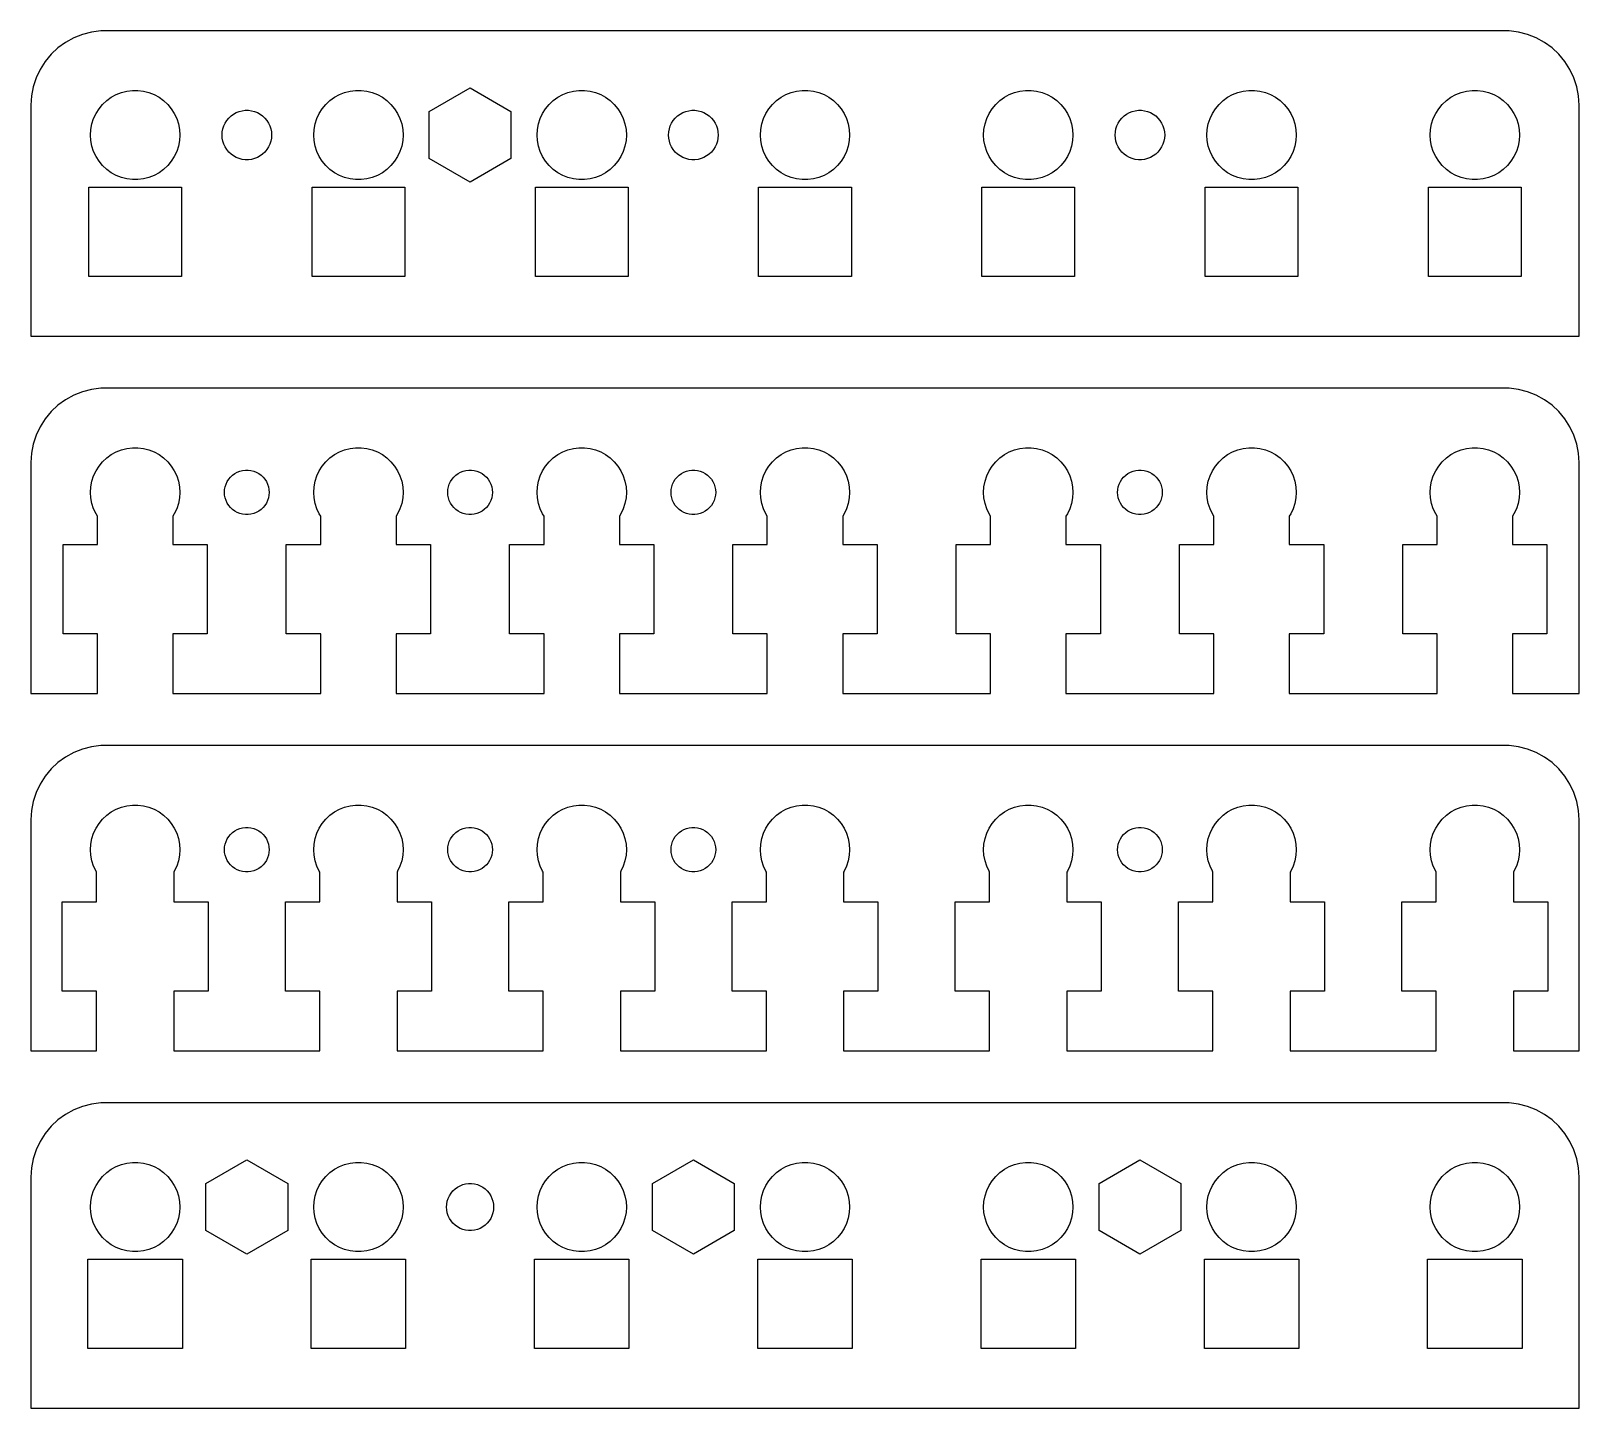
# Model space of a CAD drawing. Header units: metres. Extents: x -52 to 52, y 0 to 92.
import ezdxf

# ---------------------------------------------------------------- set-up
doc = ezdxf.new("R2010")
doc.units = ezdxf.units.M

msp = doc.modelspace()

# ---------------------------------------------------------------- linework, layer by layer
for p, q in [((-49.6791, 91.7216), (-50.1871, 91.3526)), ((-49.1289, 92.0241), (-49.6791, 91.7216)), ((-48.5451, 92.2553), (-49.1289, 92.0241)), ((-47.9369, 92.4114), (-48.5451, 92.2553)), ((-47.3139, 92.4901), (-47.9369, 92.4114)), ((47.3139, 92.4901), (-47.3139, 92.4901)), ((47.9369, 92.4114), (47.3139, 92.4901)), ((48.5451, 92.2553), (47.9369, 92.4114)), ((49.1289, 92.0241), (48.5451, 92.2553)), ((49.6791, 91.7216), (49.1289, 92.0241)), ((50.1871, 91.3526), (49.6791, 91.7216)), ((-50.6448, 90.9227), (-51.0451, 90.4389)), ((-50.1871, 91.3526), (-50.6448, 90.9227)), ((50.6448, 90.9227), (50.1871, 91.3526)), ((51.0451, 90.4389), (50.6448, 90.9227)), ((-51.3815, 89.9088), (-51.6489, 89.3406)), ((-51.0451, 90.4389), (-51.3815, 89.9088)), ((51.3815, 89.9088), (51.0451, 90.4389)), ((51.6489, 89.3406), (51.3815, 89.9088)), ((-51.8429, 88.7434), (-51.9606, 88.1267)), ((-51.6489, 89.3406), (-51.8429, 88.7434)), ((-45.927, 88.3532), (-45.5621, 88.4469)), ((-45.5621, 88.4469), (-45.1884, 88.4941)), ((-45.1884, 88.4941), (-44.8116, 88.4941)), ((-44.8116, 88.4941), (-44.4379, 88.4469)), ((-44.4379, 88.4469), (-44.0729, 88.3532)), ((-30.927, 88.3532), (-30.5621, 88.4469)), ((-30.5621, 88.4469), (-30.1884, 88.4941)), ((-30.1884, 88.4941), (-29.8116, 88.4941)), ((-29.8116, 88.4941), (-29.4379, 88.4469)), ((-29.4379, 88.4469), (-29.0729, 88.3532)), ((-25.2483, 87.0867), (-22.5, 88.6735)), ((-22.5, 88.6735), (-19.7517, 87.0867)), ((-15.927, 88.3532), (-15.5621, 88.4469)), ((-15.5621, 88.4469), (-15.1884, 88.4941)), ((-15.1884, 88.4941), (-14.8116, 88.4941)), ((-14.8116, 88.4941), (-14.4379, 88.4469)), ((-14.4379, 88.4469), (-14.0729, 88.3532)), ((-0.92705, 88.3532), (-0.56213, 88.4469)), ((-0.56213, 88.4469), (-0.18837, 88.4941)), ((-0.18837, 88.4941), (0.18837, 88.4941)), ((0.18837, 88.4941), (0.56213, 88.4469)), ((0.56213, 88.4469), (0.92705, 88.3532)), ((14.0729, 88.3532), (14.4379, 88.4469)), ((14.4379, 88.4469), (14.8116, 88.4941)), ((14.8116, 88.4941), (15.1884, 88.4941)), ((15.1884, 88.4941), (15.5621, 88.4469)), ((15.5621, 88.4469), (15.927, 88.3532)), ((29.0729, 88.3532), (29.4379, 88.4469)), ((29.4379, 88.4469), (29.8116, 88.4941)), ((29.8116, 88.4941), (30.1884, 88.4941)), ((30.1884, 88.4941), (30.5621, 88.4469)), ((30.5621, 88.4469), (30.927, 88.3532)), ((44.0729, 88.3532), (44.4379, 88.4469)), ((44.4379, 88.4469), (44.8116, 88.4941)), ((44.8116, 88.4941), (45.1884, 88.4941)), ((45.1884, 88.4941), (45.5621, 88.4469)), ((45.5621, 88.4469), (45.927, 88.3532)), ((51.8429, 88.7434), (51.6489, 89.3406)), ((51.9606, 88.1267), (51.8429, 88.7434)), ((-51.9606, 88.1267), (-52, 87.5)), ((-52, 87.5), (-52, 72)), ((-47.427, 87.2634), (-47.1869, 87.5536)), ((-47.1869, 87.5536), (-46.9123, 87.8115)), ((-46.9123, 87.8115), (-46.6075, 88.033)), ((-46.6075, 88.033), (-46.2773, 88.2145)), ((-46.2773, 88.2145), (-45.927, 88.3532)), ((-44.0729, 88.3532), (-43.7227, 88.2145)), ((-43.7227, 88.2145), (-43.3925, 88.033)), ((-43.3925, 88.033), (-43.0877, 87.8115)), ((-43.0877, 87.8115), (-42.8131, 87.5536)), ((-42.8131, 87.5536), (-42.5729, 87.2634)), ((-32.427, 87.2634), (-32.1869, 87.5536)), ((-32.1869, 87.5536), (-31.9123, 87.8115)), ((-31.9123, 87.8115), (-31.6075, 88.033)), ((-31.6075, 88.033), (-31.2773, 88.2145)), ((-31.2773, 88.2145), (-30.927, 88.3532)), ((-29.0729, 88.3532), (-28.7227, 88.2145)), ((-28.7227, 88.2145), (-28.3925, 88.033)), ((-28.3925, 88.033), (-28.0877, 87.8115)), ((-28.0877, 87.8115), (-27.8131, 87.5536)), ((-27.8131, 87.5536), (-27.5729, 87.2634)), ((-17.427, 87.2634), (-17.1869, 87.5536)), ((-17.1869, 87.5536), (-16.9123, 87.8115)), ((-16.9123, 87.8115), (-16.6075, 88.033)), ((-16.6075, 88.033), (-16.2773, 88.2145)), ((-16.2773, 88.2145), (-15.927, 88.3532)), ((-14.0729, 88.3532), (-13.7227, 88.2145)), ((-13.7227, 88.2145), (-13.3925, 88.033)), ((-13.3925, 88.033), (-13.0877, 87.8115)), ((-13.0877, 87.8115), (-12.8131, 87.5536)), ((-12.8131, 87.5536), (-12.5729, 87.2634)), ((-2.42705, 87.2634), (-2.1869, 87.5536)), ((-2.1869, 87.5536), (-1.91226, 87.8115)), ((-1.91226, 87.8115), (-1.60747, 88.033)), ((-1.60747, 88.033), (-1.27733, 88.2145)), ((-1.27733, 88.2145), (-0.92705, 88.3532)), ((0.92705, 88.3532), (1.27733, 88.2145)), ((1.27733, 88.2145), (1.60747, 88.033)), ((1.60747, 88.033), (1.91226, 87.8115)), ((1.91226, 87.8115), (2.1869, 87.5536)), ((2.1869, 87.5536), (2.42705, 87.2634)), ((12.5729, 87.2634), (12.8131, 87.5536)), ((12.8131, 87.5536), (13.0877, 87.8115)), ((13.0877, 87.8115), (13.3925, 88.033)), ((13.3925, 88.033), (13.7227, 88.2145)), ((13.7227, 88.2145), (14.0729, 88.3532)), ((15.927, 88.3532), (16.2773, 88.2145)), ((16.2773, 88.2145), (16.6075, 88.033)), ((16.6075, 88.033), (16.9123, 87.8115)), ((16.9123, 87.8115), (17.1869, 87.5536)), ((17.1869, 87.5536), (17.427, 87.2634)), ((27.5729, 87.2634), (27.8131, 87.5536)), ((27.8131, 87.5536), (28.0877, 87.8115)), ((28.0877, 87.8115), (28.3925, 88.033)), ((28.3925, 88.033), (28.7227, 88.2145)), ((28.7227, 88.2145), (29.0729, 88.3532)), ((30.927, 88.3532), (31.2773, 88.2145)), ((31.2773, 88.2145), (31.6075, 88.033)), ((31.6075, 88.033), (31.9123, 87.8115)), ((31.9123, 87.8115), (32.1869, 87.5536)), ((32.1869, 87.5536), (32.427, 87.2634)), ((42.5729, 87.2634), (42.8131, 87.5536)), ((42.8131, 87.5536), (43.0877, 87.8115)), ((43.0877, 87.8115), (43.3925, 88.033)), ((43.3925, 88.033), (43.7227, 88.2145)), ((43.7227, 88.2145), (44.0729, 88.3532)), ((45.927, 88.3532), (46.2773, 88.2145)), ((46.2773, 88.2145), (46.6075, 88.033)), ((46.6075, 88.033), (46.9123, 87.8115)), ((46.9123, 87.8115), (47.1869, 87.5536)), ((47.1869, 87.5536), (47.427, 87.2634)), ((52, 87.5), (51.9606, 88.1267)), ((52, 72), (52, 87.5)), ((-47.9057, 86.2461), (-47.7893, 86.6044)), ((-47.7893, 86.6044), (-47.6289, 86.9453)), ((-47.6289, 86.9453), (-47.427, 87.2634)), ((-42.5729, 87.2634), (-42.3711, 86.9453)), ((-42.3711, 86.9453), (-42.2107, 86.6044)), ((-42.2107, 86.6044), (-42.0942, 86.2461)), ((-38.9588, 86.302), (-38.8468, 86.4785)), ((-38.8468, 86.4785), (-38.7135, 86.6396)), ((-38.7135, 86.6396), (-38.5611, 86.7827)), ((-38.5611, 86.7827), (-38.392, 86.9055)), ((-38.392, 86.9055), (-38.2088, 87.0063)), ((-38.2088, 87.0063), (-38.0144, 87.0832)), ((-38.0144, 87.0832), (-37.8119, 87.1352)), ((-37.8119, 87.1352), (-37.6045, 87.1614)), ((-37.6045, 87.1614), (-37.3955, 87.1614)), ((-37.3955, 87.1614), (-37.1881, 87.1352)), ((-37.1881, 87.1352), (-36.9856, 87.0832)), ((-36.9856, 87.0832), (-36.7912, 87.0063)), ((-36.7912, 87.0063), (-36.608, 86.9055)), ((-36.608, 86.9055), (-36.4389, 86.7827)), ((-36.4389, 86.7827), (-36.2865, 86.6396)), ((-36.2865, 86.6396), (-36.1532, 86.4785)), ((-36.1532, 86.4785), (-36.0412, 86.302)), ((-32.9057, 86.2461), (-32.7893, 86.6044)), ((-32.7893, 86.6044), (-32.6289, 86.9453)), ((-32.6289, 86.9453), (-32.427, 87.2634)), ((-27.5729, 87.2634), (-27.3711, 86.9453)), ((-27.3711, 86.9453), (-27.2107, 86.6044)), ((-27.2107, 86.6044), (-27.0942, 86.2461)), ((-25.2483, 83.9133), (-25.2483, 87.0867)), ((-19.7517, 87.0867), (-19.7517, 83.9133)), ((-17.9057, 86.2461), (-17.7893, 86.6044)), ((-17.7893, 86.6044), (-17.6289, 86.9453)), ((-17.6289, 86.9453), (-17.427, 87.2634)), ((-12.5729, 87.2634), (-12.3711, 86.9453)), ((-12.3711, 86.9453), (-12.2107, 86.6044)), ((-12.2107, 86.6044), (-12.0942, 86.2461)), ((-8.95879, 86.302), (-8.84677, 86.4785)), ((-8.84677, 86.4785), (-8.71352, 86.6396)), ((-8.71352, 86.6396), (-8.56111, 86.7827)), ((-8.56111, 86.7827), (-8.39198, 86.9055)), ((-8.39198, 86.9055), (-8.20879, 87.0063)), ((-8.20879, 87.0063), (-8.01442, 87.0832)), ((-8.01442, 87.0832), (-7.81192, 87.1352)), ((-7.81192, 87.1352), (-7.60452, 87.1614)), ((-7.60452, 87.1614), (-7.39546, 87.1614)), ((-7.39546, 87.1614), (-7.18806, 87.1352)), ((-7.18806, 87.1352), (-6.98557, 87.0832)), ((-6.98557, 87.0832), (-6.7912, 87.0063)), ((-6.7912, 87.0063), (-6.608, 86.9055)), ((-6.608, 86.9055), (-6.43887, 86.7827)), ((-6.43887, 86.7827), (-6.28647, 86.6396)), ((-6.28647, 86.6396), (-6.15321, 86.4785)), ((-6.15321, 86.4785), (-6.0412, 86.302)), ((-2.90575, 86.2461), (-2.78932, 86.6044)), ((-2.78932, 86.6044), (-2.62891, 86.9453)), ((-2.62891, 86.9453), (-2.42705, 87.2634)), ((2.42705, 87.2634), (2.62891, 86.9453)), ((2.62891, 86.9453), (2.78932, 86.6044)), ((2.78932, 86.6044), (2.90575, 86.2461)), ((12.0942, 86.2461), (12.2107, 86.6044)), ((12.2107, 86.6044), (12.3711, 86.9453)), ((12.3711, 86.9453), (12.5729, 87.2634)), ((17.427, 87.2634), (17.6289, 86.9453)), ((17.6289, 86.9453), (17.7893, 86.6044)), ((17.7893, 86.6044), (17.9057, 86.2461)), ((21.0412, 86.302), (21.1532, 86.4785)), ((21.1532, 86.4785), (21.2865, 86.6396)), ((21.2865, 86.6396), (21.4389, 86.7827)), ((21.4389, 86.7827), (21.608, 86.9055)), ((21.608, 86.9055), (21.7912, 87.0063)), ((21.7912, 87.0063), (21.9856, 87.0832)), ((21.9856, 87.0832), (22.1881, 87.1352)), ((22.1881, 87.1352), (22.3955, 87.1614)), ((22.3955, 87.1614), (22.6045, 87.1614)), ((22.6045, 87.1614), (22.8119, 87.1352)), ((22.8119, 87.1352), (23.0144, 87.0832)), ((23.0144, 87.0832), (23.2088, 87.0063)), ((23.2088, 87.0063), (23.392, 86.9055)), ((23.392, 86.9055), (23.5611, 86.7827)), ((23.5611, 86.7827), (23.7135, 86.6396)), ((23.7135, 86.6396), (23.8468, 86.4785)), ((23.8468, 86.4785), (23.9588, 86.302)), ((27.0942, 86.2461), (27.2107, 86.6044)), ((27.2107, 86.6044), (27.3711, 86.9453)), ((27.3711, 86.9453), (27.5729, 87.2634)), ((32.427, 87.2634), (32.6289, 86.9453)), ((32.6289, 86.9453), (32.7893, 86.6044)), ((32.7893, 86.6044), (32.9057, 86.2461)), ((42.0942, 86.2461), (42.2107, 86.6044)), ((42.2107, 86.6044), (42.3711, 86.9453)), ((42.3711, 86.9453), (42.5729, 87.2634)), ((47.427, 87.2634), (47.6289, 86.9453)), ((47.6289, 86.9453), (47.7893, 86.6044)), ((47.7893, 86.6044), (47.9057, 86.2461)), ((-48, 85.5), (-47.9763, 85.876)), ((-47.9763, 85.124), (-48, 85.5)), ((-47.9763, 85.876), (-47.9057, 86.2461)), ((-42.0942, 86.2461), (-42.0237, 85.876)), ((-42.0237, 85.876), (-42, 85.5)), ((-42, 85.5), (-42.0237, 85.124)), ((-39.1647, 85.5), (-39.1516, 85.7086)), ((-39.1516, 85.2914), (-39.1647, 85.5)), ((-39.1516, 85.7086), (-39.1124, 85.914)), ((-39.1124, 85.086), (-39.1516, 85.2914)), ((-39.1124, 85.914), (-39.0478, 86.1128)), ((-39.0478, 86.1128), (-38.9588, 86.302)), ((-36.0412, 86.302), (-35.9522, 86.1128)), ((-35.9522, 86.1128), (-35.8876, 85.914)), ((-35.8876, 85.914), (-35.8484, 85.7086)), ((-35.8484, 85.2914), (-35.8876, 85.086)), ((-35.8484, 85.7086), (-35.8353, 85.5)), ((-35.8353, 85.5), (-35.8484, 85.2914)), ((-33, 85.5), (-32.9763, 85.876)), ((-32.9763, 85.124), (-33, 85.5)), ((-32.9763, 85.876), (-32.9057, 86.2461)), ((-27.0942, 86.2461), (-27.0237, 85.876)), ((-27.0237, 85.876), (-27, 85.5)), ((-27, 85.5), (-27.0237, 85.124)), ((-18, 85.5), (-17.9763, 85.876)), ((-17.9763, 85.124), (-18, 85.5)), ((-17.9763, 85.876), (-17.9057, 86.2461)), ((-12.0942, 86.2461), (-12.0237, 85.876)), ((-12.0237, 85.876), (-12, 85.5)), ((-12, 85.5), (-12.0237, 85.124)), ((-9.1647, 85.5), (-9.15157, 85.7086)), ((-9.15157, 85.2914), (-9.1647, 85.5)), ((-9.15157, 85.7086), (-9.1124, 85.914)), ((-9.1124, 85.086), (-9.15157, 85.2914)), ((-9.1124, 85.914), (-9.04779, 86.1128)), ((-9.04779, 86.1128), (-8.95879, 86.302)), ((-6.0412, 86.302), (-5.95219, 86.1128)), ((-5.95219, 86.1128), (-5.88759, 85.914)), ((-5.88759, 85.914), (-5.84842, 85.7086)), ((-5.84842, 85.2914), (-5.88759, 85.086)), ((-5.84842, 85.7086), (-5.83528, 85.5)), ((-5.83528, 85.5), (-5.84842, 85.2914)), ((-3, 85.5), (-2.97633, 85.876)), ((-2.97633, 85.124), (-3, 85.5)), ((-2.97633, 85.876), (-2.90575, 86.2461)), ((2.90575, 86.2461), (2.97633, 85.876)), ((2.97633, 85.876), (3, 85.5)), ((3, 85.5), (2.97633, 85.124)), ((12, 85.5), (12.0237, 85.876)), ((12.0237, 85.124), (12, 85.5)), ((12.0237, 85.876), (12.0942, 86.2461)), ((17.9057, 86.2461), (17.9763, 85.876)), ((17.9763, 85.876), (18, 85.5)), ((18, 85.5), (17.9763, 85.124)), ((20.8353, 85.5), (20.8484, 85.7086)), ((20.8484, 85.2914), (20.8353, 85.5)), ((20.8484, 85.7086), (20.8876, 85.914)), ((20.8876, 85.086), (20.8484, 85.2914)), ((20.8876, 85.914), (20.9522, 86.1128)), ((20.9522, 86.1128), (21.0412, 86.302)), ((23.9588, 86.302), (24.0478, 86.1128)), ((24.0478, 86.1128), (24.1124, 85.914)), ((24.1124, 85.914), (24.1516, 85.7086)), ((24.1516, 85.2914), (24.1124, 85.086)), ((24.1516, 85.7086), (24.1647, 85.5)), ((24.1647, 85.5), (24.1516, 85.2914)), ((27, 85.5), (27.0237, 85.876)), ((27.0237, 85.124), (27, 85.5)), ((27.0237, 85.876), (27.0942, 86.2461)), ((32.9057, 86.2461), (32.9763, 85.876)), ((32.9763, 85.876), (33, 85.5)), ((33, 85.5), (32.9763, 85.124)), ((42, 85.5), (42.0237, 85.876)), ((42.0237, 85.124), (42, 85.5)), ((42.0237, 85.876), (42.0942, 86.2461)), ((47.9057, 86.2461), (47.9763, 85.876)), ((47.9763, 85.876), (48, 85.5)), ((48, 85.5), (47.9763, 85.124)), ((-47.9057, 84.7539), (-47.9763, 85.124)), ((-47.7893, 84.3956), (-47.9057, 84.7539)), ((-47.6289, 84.0547), (-47.7893, 84.3956)), ((-42.2107, 84.3956), (-42.3711, 84.0547)), ((-42.0942, 84.7539), (-42.2107, 84.3956)), ((-42.0237, 85.124), (-42.0942, 84.7539)), ((-39.0478, 84.8872), (-39.1124, 85.086)), ((-38.9588, 84.698), (-39.0478, 84.8872)), ((-38.8468, 84.5215), (-38.9588, 84.698)), ((-38.7135, 84.3604), (-38.8468, 84.5215)), ((-38.5611, 84.2173), (-38.7135, 84.3604)), ((-36.2865, 84.3604), (-36.4389, 84.2173)), ((-36.1532, 84.5215), (-36.2865, 84.3604)), ((-36.0412, 84.698), (-36.1532, 84.5215)), ((-35.9522, 84.8872), (-36.0412, 84.698)), ((-35.8876, 85.086), (-35.9522, 84.8872)), ((-32.9057, 84.7539), (-32.9763, 85.124)), ((-32.7893, 84.3956), (-32.9057, 84.7539)), ((-32.6289, 84.0547), (-32.7893, 84.3956)), ((-27.2107, 84.3956), (-27.3711, 84.0547)), ((-27.0942, 84.7539), (-27.2107, 84.3956)), ((-27.0237, 85.124), (-27.0942, 84.7539)), ((-17.9057, 84.7539), (-17.9763, 85.124)), ((-17.7893, 84.3956), (-17.9057, 84.7539)), ((-17.6289, 84.0547), (-17.7893, 84.3956)), ((-12.2107, 84.3956), (-12.3711, 84.0547)), ((-12.0942, 84.7539), (-12.2107, 84.3956)), ((-12.0237, 85.124), (-12.0942, 84.7539)), ((-9.04779, 84.8872), (-9.1124, 85.086)), ((-8.95879, 84.698), (-9.04779, 84.8872)), ((-8.84677, 84.5215), (-8.95879, 84.698)), ((-8.71352, 84.3604), (-8.84677, 84.5215)), ((-8.56111, 84.2173), (-8.71352, 84.3604)), ((-6.28647, 84.3604), (-6.43887, 84.2173)), ((-6.15321, 84.5215), (-6.28647, 84.3604)), ((-6.0412, 84.698), (-6.15321, 84.5215)), ((-5.95219, 84.8872), (-6.0412, 84.698)), ((-5.88759, 85.086), (-5.95219, 84.8872)), ((-2.90575, 84.7539), (-2.97633, 85.124)), ((-2.78932, 84.3956), (-2.90575, 84.7539)), ((-2.62891, 84.0547), (-2.78932, 84.3956)), ((2.78932, 84.3956), (2.62891, 84.0547)), ((2.90575, 84.7539), (2.78932, 84.3956)), ((2.97633, 85.124), (2.90575, 84.7539)), ((12.0942, 84.7539), (12.0237, 85.124)), ((12.2107, 84.3956), (12.0942, 84.7539)), ((12.3711, 84.0547), (12.2107, 84.3956)), ((17.7893, 84.3956), (17.6289, 84.0547)), ((17.9057, 84.7539), (17.7893, 84.3956)), ((17.9763, 85.124), (17.9057, 84.7539)), ((20.9522, 84.8872), (20.8876, 85.086)), ((21.0412, 84.698), (20.9522, 84.8872)), ((21.1532, 84.5215), (21.0412, 84.698)), ((21.2865, 84.3604), (21.1532, 84.5215)), ((21.4389, 84.2173), (21.2865, 84.3604)), ((23.7135, 84.3604), (23.5611, 84.2173)), ((23.8468, 84.5215), (23.7135, 84.3604)), ((23.9588, 84.698), (23.8468, 84.5215)), ((24.0478, 84.8872), (23.9588, 84.698)), ((24.1124, 85.086), (24.0478, 84.8872)), ((27.0942, 84.7539), (27.0237, 85.124)), ((27.2107, 84.3956), (27.0942, 84.7539)), ((27.3711, 84.0547), (27.2107, 84.3956)), ((32.7893, 84.3956), (32.6289, 84.0547)), ((32.9057, 84.7539), (32.7893, 84.3956)), ((32.9763, 85.124), (32.9057, 84.7539)), ((42.0942, 84.7539), (42.0237, 85.124)), ((42.2107, 84.3956), (42.0942, 84.7539)), ((42.3711, 84.0547), (42.2107, 84.3956)), ((47.7893, 84.3956), (47.6289, 84.0547)), ((47.9057, 84.7539), (47.7893, 84.3956)), ((47.9763, 85.124), (47.9057, 84.7539)), ((-47.427, 83.7366), (-47.6289, 84.0547)), ((-47.1869, 83.4464), (-47.427, 83.7366)), ((-46.9123, 83.1884), (-47.1869, 83.4464)), ((-42.8131, 83.4464), (-43.0877, 83.1884)), ((-42.5729, 83.7366), (-42.8131, 83.4464)), ((-42.3711, 84.0547), (-42.5729, 83.7366)), ((-38.392, 84.0944), (-38.5611, 84.2173)), ((-38.2088, 83.9937), (-38.392, 84.0944)), ((-38.0144, 83.9168), (-38.2088, 83.9937)), ((-37.8119, 83.8648), (-38.0144, 83.9168)), ((-37.6045, 83.8386), (-37.8119, 83.8648)), ((-37.3955, 83.8386), (-37.6045, 83.8386)), ((-37.1881, 83.8648), (-37.3955, 83.8386)), ((-36.9856, 83.9168), (-37.1881, 83.8648)), ((-36.7912, 83.9937), (-36.9856, 83.9168)), ((-36.608, 84.0944), (-36.7912, 83.9937)), ((-36.4389, 84.2173), (-36.608, 84.0944)), ((-32.427, 83.7366), (-32.6289, 84.0547)), ((-32.1869, 83.4464), (-32.427, 83.7366)), ((-31.9123, 83.1884), (-32.1869, 83.4464)), ((-27.8131, 83.4464), (-28.0877, 83.1884)), ((-27.5729, 83.7366), (-27.8131, 83.4464)), ((-27.3711, 84.0547), (-27.5729, 83.7366)), ((-22.5, 82.3265), (-25.2483, 83.9133)), ((-19.7517, 83.9133), (-22.5, 82.3265)), ((-17.427, 83.7366), (-17.6289, 84.0547)), ((-17.1869, 83.4464), (-17.427, 83.7366)), ((-16.9123, 83.1884), (-17.1869, 83.4464)), ((-12.8131, 83.4464), (-13.0877, 83.1884)), ((-12.5729, 83.7366), (-12.8131, 83.4464)), ((-12.3711, 84.0547), (-12.5729, 83.7366)), ((-8.39198, 84.0944), (-8.56111, 84.2173)), ((-8.20879, 83.9937), (-8.39198, 84.0944)), ((-8.01442, 83.9168), (-8.20879, 83.9937)), ((-7.81192, 83.8648), (-8.01442, 83.9168)), ((-7.60452, 83.8386), (-7.81192, 83.8648)), ((-7.39546, 83.8386), (-7.60452, 83.8386)), ((-7.18806, 83.8648), (-7.39546, 83.8386)), ((-6.98557, 83.9168), (-7.18806, 83.8648)), ((-6.7912, 83.9937), (-6.98557, 83.9168)), ((-6.608, 84.0944), (-6.7912, 83.9937)), ((-6.43887, 84.2173), (-6.608, 84.0944)), ((-2.42705, 83.7366), (-2.62891, 84.0547)), ((-2.1869, 83.4464), (-2.42705, 83.7366)), ((-1.91226, 83.1884), (-2.1869, 83.4464)), ((2.1869, 83.4464), (1.91226, 83.1884)), ((2.42705, 83.7366), (2.1869, 83.4464)), ((2.62891, 84.0547), (2.42705, 83.7366)), ((12.5729, 83.7366), (12.3711, 84.0547)), ((12.8131, 83.4464), (12.5729, 83.7366)), ((13.0877, 83.1884), (12.8131, 83.4464)), ((17.1869, 83.4464), (16.9123, 83.1884)), ((17.427, 83.7366), (17.1869, 83.4464)), ((17.6289, 84.0547), (17.427, 83.7366)), ((21.608, 84.0944), (21.4389, 84.2173)), ((21.7912, 83.9937), (21.608, 84.0944)), ((21.9856, 83.9168), (21.7912, 83.9937)), ((22.1881, 83.8648), (21.9856, 83.9168)), ((22.3955, 83.8386), (22.1881, 83.8648)), ((22.6045, 83.8386), (22.3955, 83.8386)), ((22.8119, 83.8648), (22.6045, 83.8386)), ((23.0144, 83.9168), (22.8119, 83.8648)), ((23.2088, 83.9937), (23.0144, 83.9168)), ((23.392, 84.0944), (23.2088, 83.9937)), ((23.5611, 84.2173), (23.392, 84.0944)), ((27.5729, 83.7366), (27.3711, 84.0547)), ((27.8131, 83.4464), (27.5729, 83.7366)), ((28.0877, 83.1884), (27.8131, 83.4464)), ((32.1869, 83.4464), (31.9123, 83.1884)), ((32.427, 83.7366), (32.1869, 83.4464)), ((32.6289, 84.0547), (32.427, 83.7366)), ((42.5729, 83.7366), (42.3711, 84.0547)), ((42.8131, 83.4464), (42.5729, 83.7366)), ((43.0877, 83.1884), (42.8131, 83.4464)), ((47.1869, 83.4464), (46.9123, 83.1884)), ((47.427, 83.7366), (47.1869, 83.4464)), ((47.6289, 84.0547), (47.427, 83.7366)), ((-46.6075, 82.967), (-46.9123, 83.1884)), ((-46.2773, 82.7855), (-46.6075, 82.967)), ((-45.927, 82.6468), (-46.2773, 82.7855)), ((-45.5621, 82.5531), (-45.927, 82.6468)), ((-45.1884, 82.5059), (-45.5621, 82.5531)), ((-44.8116, 82.5059), (-45.1884, 82.5059)), ((-44.4379, 82.5531), (-44.8116, 82.5059)), ((-44.0729, 82.6468), (-44.4379, 82.5531)), ((-43.7227, 82.7855), (-44.0729, 82.6468)), ((-43.3925, 82.967), (-43.7227, 82.7855)), ((-43.0877, 83.1884), (-43.3925, 82.967)), ((-31.6075, 82.967), (-31.9123, 83.1884)), ((-31.2773, 82.7855), (-31.6075, 82.967)), ((-30.927, 82.6468), (-31.2773, 82.7855)), ((-30.5621, 82.5531), (-30.927, 82.6468)), ((-30.1884, 82.5059), (-30.5621, 82.5531)), ((-29.8116, 82.5059), (-30.1884, 82.5059)), ((-29.4379, 82.5531), (-29.8116, 82.5059)), ((-29.0729, 82.6468), (-29.4379, 82.5531)), ((-28.7227, 82.7855), (-29.0729, 82.6468)), ((-28.3925, 82.967), (-28.7227, 82.7855)), ((-28.0877, 83.1884), (-28.3925, 82.967)), ((-16.6075, 82.967), (-16.9123, 83.1884)), ((-16.2773, 82.7855), (-16.6075, 82.967)), ((-15.927, 82.6468), (-16.2773, 82.7855)), ((-15.5621, 82.5531), (-15.927, 82.6468)), ((-15.1884, 82.5059), (-15.5621, 82.5531)), ((-14.8116, 82.5059), (-15.1884, 82.5059)), ((-14.4379, 82.5531), (-14.8116, 82.5059)), ((-14.0729, 82.6468), (-14.4379, 82.5531)), ((-13.7227, 82.7855), (-14.0729, 82.6468)), ((-13.3925, 82.967), (-13.7227, 82.7855)), ((-13.0877, 83.1884), (-13.3925, 82.967)), ((-1.60747, 82.967), (-1.91226, 83.1884)), ((-1.27733, 82.7855), (-1.60747, 82.967)), ((-0.92705, 82.6468), (-1.27733, 82.7855)), ((-0.56213, 82.5531), (-0.92705, 82.6468)), ((-0.18837, 82.5059), (-0.56213, 82.5531)), ((0.18837, 82.5059), (-0.18837, 82.5059)), ((0.56213, 82.5531), (0.18837, 82.5059)), ((0.92705, 82.6468), (0.56213, 82.5531)), ((1.27733, 82.7855), (0.92705, 82.6468)), ((1.60747, 82.967), (1.27733, 82.7855)), ((1.91226, 83.1884), (1.60747, 82.967)), ((13.3925, 82.967), (13.0877, 83.1884)), ((13.7227, 82.7855), (13.3925, 82.967)), ((14.0729, 82.6468), (13.7227, 82.7855)), ((14.4379, 82.5531), (14.0729, 82.6468)), ((14.8116, 82.5059), (14.4379, 82.5531)), ((15.1884, 82.5059), (14.8116, 82.5059)), ((15.5621, 82.5531), (15.1884, 82.5059)), ((15.927, 82.6468), (15.5621, 82.5531)), ((16.2773, 82.7855), (15.927, 82.6468)), ((16.6075, 82.967), (16.2773, 82.7855)), ((16.9123, 83.1884), (16.6075, 82.967)), ((28.3925, 82.967), (28.0877, 83.1884)), ((28.7227, 82.7855), (28.3925, 82.967)), ((29.0729, 82.6468), (28.7227, 82.7855)), ((29.4379, 82.5531), (29.0729, 82.6468)), ((29.8116, 82.5059), (29.4379, 82.5531)), ((30.1884, 82.5059), (29.8116, 82.5059)), ((30.5621, 82.5531), (30.1884, 82.5059)), ((30.927, 82.6468), (30.5621, 82.5531)), ((31.2773, 82.7855), (30.927, 82.6468)), ((31.6075, 82.967), (31.2773, 82.7855)), ((31.9123, 83.1884), (31.6075, 82.967)), ((43.3925, 82.967), (43.0877, 83.1884)), ((43.7227, 82.7855), (43.3925, 82.967)), ((44.0729, 82.6468), (43.7227, 82.7855)), ((44.4379, 82.5531), (44.0729, 82.6468)), ((44.8116, 82.5059), (44.4379, 82.5531)), ((45.1884, 82.5059), (44.8116, 82.5059)), ((45.5621, 82.5531), (45.1884, 82.5059)), ((45.927, 82.6468), (45.5621, 82.5531)), ((46.2773, 82.7855), (45.927, 82.6468)), ((46.6075, 82.967), (46.2773, 82.7855)), ((46.9123, 83.1884), (46.6075, 82.967)), ((-48.1142, 76), (-48.1142, 82)), ((-48.1142, 82), (-41.8858, 82)), ((-41.8858, 82), (-41.8858, 76)), ((-33.1142, 76), (-33.1142, 82)), ((-33.1142, 82), (-26.8858, 82)), ((-26.8858, 82), (-26.8858, 76)), ((-18.1142, 76), (-18.1142, 82)), ((-18.1142, 82), (-11.8858, 82)), ((-11.8858, 82), (-11.8858, 76)), ((-3.11418, 76), (-3.11418, 82)), ((-3.11418, 82), (3.11418, 82)), ((3.11418, 82), (3.11418, 76)), ((11.8858, 76), (11.8858, 82)), ((11.8858, 82), (18.1142, 82)), ((18.1142, 82), (18.1142, 76)), ((26.8858, 76), (26.8858, 82)), ((26.8858, 82), (33.1142, 82)), ((33.1142, 82), (33.1142, 76)), ((41.8858, 76), (41.8858, 82)), ((41.8858, 82), (48.1142, 82)), ((48.1142, 82), (48.1142, 76)), ((-41.8858, 76), (-48.1142, 76)), ((-26.8858, 76), (-33.1142, 76)), ((-11.8858, 76), (-18.1142, 76)), ((3.11418, 76), (-3.11418, 76)), ((18.1142, 76), (11.8858, 76)), ((33.1142, 76), (26.8858, 76)), ((48.1142, 76), (41.8858, 76)), ((-52, 72), (52, 72)), ((-49.6791, 67.7216), (-50.1871, 67.3526)), ((-49.1289, 68.0241), (-49.6791, 67.7216)), ((-48.5451, 68.2553), (-49.1289, 68.0241)), ((-47.9369, 68.4114), (-48.5451, 68.2553)), ((-47.3139, 68.4901), (-47.9369, 68.4114)), ((47.3139, 68.4901), (-47.3139, 68.4901)), ((47.9369, 68.4114), (47.3139, 68.4901)), ((48.5451, 68.2553), (47.9369, 68.4114)), ((49.1289, 68.0241), (48.5451, 68.2553)), ((49.6791, 67.7216), (49.1289, 68.0241)), ((50.1871, 67.3526), (49.6791, 67.7216)), ((-50.6448, 66.9227), (-51.0451, 66.4389)), ((-50.1871, 67.3526), (-50.6448, 66.9227)), ((50.6448, 66.9227), (50.1871, 67.3526)), ((51.0451, 66.4389), (50.6448, 66.9227)), ((-51.3815, 65.9088), (-51.6489, 65.3406)), ((-51.0451, 66.4389), (-51.3815, 65.9088)), ((51.3815, 65.9088), (51.0451, 66.4389)), ((51.6489, 65.3406), (51.3815, 65.9088)), ((-51.8429, 64.7434), (-51.9606, 64.1267)), ((-51.6489, 65.3406), (-51.8429, 64.7434)), ((-45.5621, 64.4469), (-45.1884, 64.4941)), ((-45.1884, 64.4941), (-44.8116, 64.4941)), ((-44.8116, 64.4941), (-44.4379, 64.4469)), ((-30.5621, 64.4469), (-30.1884, 64.4941)), ((-30.1884, 64.4941), (-29.8116, 64.4941)), ((-29.8116, 64.4941), (-29.4379, 64.4469)), ((-15.5621, 64.4469), (-15.1884, 64.4941)), ((-15.1884, 64.4941), (-14.8116, 64.4941)), ((-14.8116, 64.4941), (-14.4379, 64.4469)), ((-0.56213, 64.4469), (-0.18837, 64.4941)), ((-0.18837, 64.4941), (0.18837, 64.4941)), ((0.18837, 64.4941), (0.56213, 64.4469)), ((14.4379, 64.4469), (14.8116, 64.4941)), ((14.8116, 64.4941), (15.1884, 64.4941)), ((15.1884, 64.4941), (15.5621, 64.4469)), ((29.4379, 64.4469), (29.8116, 64.4941)), ((29.8116, 64.4941), (30.1884, 64.4941)), ((30.1884, 64.4941), (30.5621, 64.4469)), ((44.4379, 64.4469), (44.8116, 64.4941)), ((44.8116, 64.4941), (45.1884, 64.4941)), ((45.1884, 64.4941), (45.5621, 64.4469)), ((51.8429, 64.7434), (51.6489, 65.3406)), ((51.9606, 64.1267), (51.8429, 64.7434)), ((-51.9606, 64.1267), (-52, 63.5)), ((-52, 63.5), (-52, 48)), ((-47.427, 63.2634), (-47.1869, 63.5536)), ((-47.1869, 63.5536), (-46.9123, 63.8115)), ((-46.9123, 63.8115), (-46.6075, 64.033)), ((-46.6075, 64.033), (-46.2773, 64.2145)), ((-46.2773, 64.2145), (-45.927, 64.3532)), ((-45.927, 64.3532), (-45.5621, 64.4469)), ((-44.4379, 64.4469), (-44.0729, 64.3532)), ((-44.0729, 64.3532), (-43.7227, 64.2145)), ((-43.7227, 64.2145), (-43.3925, 64.033)), ((-43.3925, 64.033), (-43.0877, 63.8115)), ((-43.0877, 63.8115), (-42.8131, 63.5536)), ((-42.8131, 63.5536), (-42.5729, 63.2634)), ((-32.427, 63.2634), (-32.1869, 63.5536)), ((-32.1869, 63.5536), (-31.9123, 63.8115)), ((-31.9123, 63.8115), (-31.6075, 64.033)), ((-31.6075, 64.033), (-31.2773, 64.2145)), ((-31.2773, 64.2145), (-30.927, 64.3532)), ((-30.927, 64.3532), (-30.5621, 64.4469)), ((-29.4379, 64.4469), (-29.0729, 64.3532)), ((-29.0729, 64.3532), (-28.7227, 64.2145)), ((-28.7227, 64.2145), (-28.3925, 64.033)), ((-28.3925, 64.033), (-28.0877, 63.8115)), ((-28.0877, 63.8115), (-27.8131, 63.5536)), ((-27.8131, 63.5536), (-27.5729, 63.2634)), ((-17.427, 63.2634), (-17.1869, 63.5536)), ((-17.1869, 63.5536), (-16.9123, 63.8115)), ((-16.9123, 63.8115), (-16.6075, 64.033)), ((-16.6075, 64.033), (-16.2773, 64.2145)), ((-16.2773, 64.2145), (-15.927, 64.3532)), ((-15.927, 64.3532), (-15.5621, 64.4469)), ((-14.4379, 64.4469), (-14.0729, 64.3532)), ((-14.0729, 64.3532), (-13.7227, 64.2145)), ((-13.7227, 64.2145), (-13.3925, 64.033)), ((-13.3925, 64.033), (-13.0877, 63.8115)), ((-13.0877, 63.8115), (-12.8131, 63.5536)), ((-12.8131, 63.5536), (-12.5729, 63.2634)), ((-2.42705, 63.2634), (-2.1869, 63.5536)), ((-2.1869, 63.5536), (-1.91226, 63.8115)), ((-1.91226, 63.8115), (-1.60747, 64.033)), ((-1.60747, 64.033), (-1.27733, 64.2145)), ((-1.27733, 64.2145), (-0.92705, 64.3532)), ((-0.92705, 64.3532), (-0.56213, 64.4469)), ((0.56213, 64.4469), (0.92705, 64.3532)), ((0.92705, 64.3532), (1.27733, 64.2145)), ((1.27733, 64.2145), (1.60747, 64.033)), ((1.60747, 64.033), (1.91226, 63.8115)), ((1.91226, 63.8115), (2.1869, 63.5536)), ((2.1869, 63.5536), (2.42705, 63.2634)), ((12.5729, 63.2634), (12.8131, 63.5536)), ((12.8131, 63.5536), (13.0877, 63.8115)), ((13.0877, 63.8115), (13.3925, 64.033)), ((13.3925, 64.033), (13.7227, 64.2145)), ((13.7227, 64.2145), (14.0729, 64.3532)), ((14.0729, 64.3532), (14.4379, 64.4469)), ((15.5621, 64.4469), (15.927, 64.3532)), ((15.927, 64.3532), (16.2773, 64.2145)), ((16.2773, 64.2145), (16.6075, 64.033)), ((16.6075, 64.033), (16.9123, 63.8115)), ((16.9123, 63.8115), (17.1869, 63.5536)), ((17.1869, 63.5536), (17.427, 63.2634)), ((27.5729, 63.2634), (27.8131, 63.5536)), ((27.8131, 63.5536), (28.0877, 63.8115)), ((28.0877, 63.8115), (28.3925, 64.033)), ((28.3925, 64.033), (28.7227, 64.2145)), ((28.7227, 64.2145), (29.0729, 64.3532)), ((29.0729, 64.3532), (29.4379, 64.4469)), ((30.5621, 64.4469), (30.927, 64.3532)), ((30.927, 64.3532), (31.2773, 64.2145)), ((31.2773, 64.2145), (31.6075, 64.033)), ((31.6075, 64.033), (31.9123, 63.8115)), ((31.9123, 63.8115), (32.1869, 63.5536)), ((32.1869, 63.5536), (32.427, 63.2634)), ((42.5729, 63.2634), (42.8131, 63.5536)), ((42.8131, 63.5536), (43.0877, 63.8115)), ((43.0877, 63.8115), (43.3925, 64.033)), ((43.3925, 64.033), (43.7227, 64.2145)), ((43.7227, 64.2145), (44.0729, 64.3532)), ((44.0729, 64.3532), (44.4379, 64.4469)), ((45.5621, 64.4469), (45.927, 64.3532)), ((45.927, 64.3532), (46.2773, 64.2145)), ((46.2773, 64.2145), (46.6075, 64.033)), ((46.6075, 64.033), (46.9123, 63.8115)), ((46.9123, 63.8115), (47.1869, 63.5536)), ((47.1869, 63.5536), (47.427, 63.2634)), ((52, 63.5), (51.9606, 64.1267)), ((52, 48), (52, 63.5)), ((-47.9057, 62.2461), (-47.7893, 62.6044)), ((-47.7893, 62.6044), (-47.6289, 62.9453)), ((-47.6289, 62.9453), (-47.427, 63.2634)), ((-42.5729, 63.2634), (-42.3711, 62.9453)), ((-42.3711, 62.9453), (-42.2107, 62.6044)), ((-42.2107, 62.6044), (-42.0942, 62.2461)), ((-38.7135, 62.3817), (-38.5934, 62.5268)), ((-38.5934, 62.5268), (-38.4561, 62.6558)), ((-38.4561, 62.6558), (-38.3037, 62.7665)), ((-38.3037, 62.7665), (-38.1387, 62.8572)), ((-38.1387, 62.8572), (-37.9635, 62.9266)), ((-37.9635, 62.9266), (-37.7811, 62.9734)), ((-37.7811, 62.9734), (-37.5942, 62.997)), ((-37.5942, 62.997), (-37.4058, 62.997)), ((-37.4058, 62.997), (-37.2189, 62.9734)), ((-37.2189, 62.9734), (-37.0365, 62.9266)), ((-37.0365, 62.9266), (-36.8613, 62.8572)), ((-36.8613, 62.8572), (-36.6963, 62.7665)), ((-36.6963, 62.7665), (-36.5439, 62.6558)), ((-36.5439, 62.6558), (-36.4065, 62.5268)), ((-36.4065, 62.5268), (-36.2865, 62.3817)), ((-32.9057, 62.2461), (-32.7893, 62.6044)), ((-32.7893, 62.6044), (-32.6289, 62.9453)), ((-32.6289, 62.9453), (-32.427, 63.2634)), ((-27.5729, 63.2634), (-27.3711, 62.9453)), ((-27.3711, 62.9453), (-27.2107, 62.6044)), ((-27.2107, 62.6044), (-27.0942, 62.2461)), ((-23.7135, 62.3817), (-23.5934, 62.5268)), ((-23.5934, 62.5268), (-23.4561, 62.6558)), ((-23.4561, 62.6558), (-23.3037, 62.7665)), ((-23.3037, 62.7665), (-23.1387, 62.8572)), ((-23.1387, 62.8572), (-22.9635, 62.9266)), ((-22.9635, 62.9266), (-22.7811, 62.9734)), ((-22.7811, 62.9734), (-22.5942, 62.997)), ((-22.5942, 62.997), (-22.4058, 62.997)), ((-22.4058, 62.997), (-22.2189, 62.9734)), ((-22.2189, 62.9734), (-22.0365, 62.9266)), ((-22.0365, 62.9266), (-21.8613, 62.8572)), ((-21.8613, 62.8572), (-21.6963, 62.7665)), ((-21.6963, 62.7665), (-21.5439, 62.6558)), ((-21.5439, 62.6558), (-21.4065, 62.5268)), ((-21.4065, 62.5268), (-21.2865, 62.3817)), ((-17.9057, 62.2461), (-17.7893, 62.6044)), ((-17.7893, 62.6044), (-17.6289, 62.9453)), ((-17.6289, 62.9453), (-17.427, 63.2634)), ((-12.5729, 63.2634), (-12.3711, 62.9453)), ((-12.3711, 62.9453), (-12.2107, 62.6044)), ((-12.2107, 62.6044), (-12.0942, 62.2461)), ((-8.71352, 62.3817), (-8.59344, 62.5268)), ((-8.59344, 62.5268), (-8.45613, 62.6558)), ((-8.45613, 62.6558), (-8.30373, 62.7665)), ((-8.30373, 62.7665), (-8.13866, 62.8572)), ((-8.13866, 62.8572), (-7.96352, 62.9266)), ((-7.96352, 62.9266), (-7.78107, 62.9734)), ((-7.78107, 62.9734), (-7.59418, 62.997)), ((-7.59418, 62.997), (-7.40581, 62.997)), ((-7.40581, 62.997), (-7.21892, 62.9734)), ((-7.21892, 62.9734), (-7.03647, 62.9266)), ((-7.03647, 62.9266), (-6.86133, 62.8572)), ((-6.86133, 62.8572), (-6.69626, 62.7665)), ((-6.69626, 62.7665), (-6.54385, 62.6558)), ((-6.54385, 62.6558), (-6.40654, 62.5268)), ((-6.40654, 62.5268), (-6.28647, 62.3817)), ((-2.90575, 62.2461), (-2.78932, 62.6044)), ((-2.78932, 62.6044), (-2.62891, 62.9453)), ((-2.62891, 62.9453), (-2.42705, 63.2634)), ((2.42705, 63.2634), (2.62891, 62.9453)), ((2.62891, 62.9453), (2.78932, 62.6044)), ((2.78932, 62.6044), (2.90575, 62.2461)), ((12.0942, 62.2461), (12.2107, 62.6044)), ((12.2107, 62.6044), (12.3711, 62.9453)), ((12.3711, 62.9453), (12.5729, 63.2634)), ((17.427, 63.2634), (17.6289, 62.9453)), ((17.6289, 62.9453), (17.7893, 62.6044)), ((17.7893, 62.6044), (17.9057, 62.2461)), ((21.2865, 62.3817), (21.4065, 62.5268)), ((21.4065, 62.5268), (21.5439, 62.6558)), ((21.5439, 62.6558), (21.6963, 62.7665)), ((21.6963, 62.7665), (21.8613, 62.8572)), ((21.8613, 62.8572), (22.0365, 62.9266)), ((22.0365, 62.9266), (22.2189, 62.9734)), ((22.2189, 62.9734), (22.4058, 62.997)), ((22.4058, 62.997), (22.5942, 62.997)), ((22.5942, 62.997), (22.7811, 62.9734)), ((22.7811, 62.9734), (22.9635, 62.9266)), ((22.9635, 62.9266), (23.1387, 62.8572)), ((23.1387, 62.8572), (23.3037, 62.7665)), ((23.3037, 62.7665), (23.4561, 62.6558)), ((23.4561, 62.6558), (23.5934, 62.5268)), ((23.5934, 62.5268), (23.7135, 62.3817)), ((27.0942, 62.2461), (27.2107, 62.6044)), ((27.2107, 62.6044), (27.3711, 62.9453)), ((27.3711, 62.9453), (27.5729, 63.2634)), ((32.427, 63.2634), (32.6289, 62.9453)), ((32.6289, 62.9453), (32.7893, 62.6044)), ((32.7893, 62.6044), (32.9057, 62.2461)), ((42.0942, 62.2461), (42.2107, 62.6044)), ((42.2107, 62.6044), (42.3711, 62.9453)), ((42.3711, 62.9453), (42.5729, 63.2634)), ((47.427, 63.2634), (47.6289, 62.9453)), ((47.6289, 62.9453), (47.7893, 62.6044)), ((47.7893, 62.6044), (47.9057, 62.2461)), ((-48, 61.5), (-47.9763, 61.876)), ((-47.9763, 61.124), (-48, 61.5)), ((-47.9763, 61.876), (-47.9057, 62.2461)), ((-42.0942, 62.2461), (-42.0237, 61.876)), ((-42.0237, 61.876), (-42, 61.5)), ((-42, 61.5), (-42.0237, 61.124)), ((-39, 61.5), (-38.9882, 61.688)), ((-38.9882, 61.312), (-39, 61.5)), ((-38.9882, 61.688), (-38.9529, 61.873)), ((-38.9529, 61.873), (-38.8947, 62.0522)), ((-38.8947, 62.0522), (-38.8145, 62.2226)), ((-38.8145, 62.2226), (-38.7135, 62.3817)), ((-36.2865, 62.3817), (-36.1855, 62.2226)), ((-36.1855, 62.2226), (-36.1053, 62.0522)), ((-36.1053, 62.0522), (-36.0471, 61.873)), ((-36.0471, 61.873), (-36.0118, 61.688)), ((-36.0118, 61.688), (-36, 61.5)), ((-36, 61.5), (-36.0118, 61.312)), ((-33, 61.5), (-32.9763, 61.876)), ((-32.9763, 61.124), (-33, 61.5)), ((-32.9763, 61.876), (-32.9057, 62.2461)), ((-27.0942, 62.2461), (-27.0237, 61.876)), ((-27.0237, 61.876), (-27, 61.5)), ((-27, 61.5), (-27.0237, 61.124)), ((-24, 61.5), (-23.9882, 61.688)), ((-23.9882, 61.312), (-24, 61.5)), ((-23.9882, 61.688), (-23.9529, 61.873)), ((-23.9529, 61.873), (-23.8947, 62.0522)), ((-23.8947, 62.0522), (-23.8145, 62.2226)), ((-23.8145, 62.2226), (-23.7135, 62.3817)), ((-21.2865, 62.3817), (-21.1855, 62.2226)), ((-21.1855, 62.2226), (-21.1053, 62.0522)), ((-21.1053, 62.0522), (-21.0471, 61.873)), ((-21.0471, 61.873), (-21.0118, 61.688)), ((-21.0118, 61.688), (-21, 61.5)), ((-21, 61.5), (-21.0118, 61.312)), ((-18, 61.5), (-17.9763, 61.876)), ((-17.9763, 61.124), (-18, 61.5)), ((-17.9763, 61.876), (-17.9057, 62.2461)), ((-12.0942, 62.2461), (-12.0237, 61.876)), ((-12.0237, 61.876), (-12, 61.5)), ((-12, 61.5), (-12.0237, 61.124)), ((-9, 61.5), (-8.98816, 61.688)), ((-8.98816, 61.312), (-9, 61.5)), ((-8.98816, 61.688), (-8.95287, 61.873)), ((-8.95287, 61.873), (-8.89465, 62.0522)), ((-8.89465, 62.0522), (-8.81445, 62.2226)), ((-8.81445, 62.2226), (-8.71352, 62.3817)), ((-6.28647, 62.3817), (-6.18553, 62.2226)), ((-6.18553, 62.2226), (-6.10533, 62.0522)), ((-6.10533, 62.0522), (-6.04712, 61.873)), ((-6.04712, 61.873), (-6.01183, 61.688)), ((-6.01183, 61.688), (-6, 61.5)), ((-6, 61.5), (-6.01183, 61.312)), ((-3, 61.5), (-2.97633, 61.876)), ((-2.97633, 61.124), (-3, 61.5)), ((-2.97633, 61.876), (-2.90575, 62.2461)), ((2.90575, 62.2461), (2.97633, 61.876)), ((2.97633, 61.876), (3, 61.5)), ((3, 61.5), (2.97633, 61.124)), ((12, 61.5), (12.0237, 61.876)), ((12.0237, 61.124), (12, 61.5)), ((12.0237, 61.876), (12.0942, 62.2461)), ((17.9057, 62.2461), (17.9763, 61.876)), ((17.9763, 61.876), (18, 61.5)), ((18, 61.5), (17.9763, 61.124)), ((21, 61.5), (21.0118, 61.688)), ((21.0118, 61.312), (21, 61.5)), ((21.0118, 61.688), (21.0471, 61.873)), ((21.0471, 61.873), (21.1053, 62.0522)), ((21.1053, 62.0522), (21.1855, 62.2226)), ((21.1855, 62.2226), (21.2865, 62.3817)), ((23.7135, 62.3817), (23.8145, 62.2226)), ((23.8145, 62.2226), (23.8947, 62.0522)), ((23.8947, 62.0522), (23.9529, 61.873)), ((23.9529, 61.873), (23.9882, 61.688)), ((23.9882, 61.688), (24, 61.5)), ((24, 61.5), (23.9882, 61.312)), ((27, 61.5), (27.0237, 61.876)), ((27.0237, 61.124), (27, 61.5)), ((27.0237, 61.876), (27.0942, 62.2461)), ((32.9057, 62.2461), (32.9763, 61.876)), ((32.9763, 61.876), (33, 61.5)), ((33, 61.5), (32.9763, 61.124)), ((42, 61.5), (42.0237, 61.876)), ((42.0237, 61.124), (42, 61.5)), ((42.0237, 61.876), (42.0942, 62.2461)), ((47.9057, 62.2461), (47.9763, 61.876)), ((47.9763, 61.876), (48, 61.5)), ((48, 61.5), (47.9763, 61.124)), ((-47.9057, 60.7539), (-47.9763, 61.124)), ((-47.7893, 60.3956), (-47.9057, 60.7539)), ((-47.6289, 60.0547), (-47.7893, 60.3956)), ((-42.2107, 60.3956), (-42.3711, 60.0547)), ((-42.0942, 60.7539), (-42.2107, 60.3956)), ((-42.0237, 61.124), (-42.0942, 60.7539)), ((-38.9529, 61.127), (-38.9882, 61.312)), ((-38.8947, 60.9478), (-38.9529, 61.127)), ((-38.8145, 60.7774), (-38.8947, 60.9478)), ((-38.7135, 60.6183), (-38.8145, 60.7774)), ((-38.5934, 60.4732), (-38.7135, 60.6183)), ((-38.4561, 60.3442), (-38.5934, 60.4732)), ((-38.3037, 60.2335), (-38.4561, 60.3442)), ((-36.5439, 60.3442), (-36.6963, 60.2335)), ((-36.4065, 60.4732), (-36.5439, 60.3442)), ((-36.2865, 60.6183), (-36.4065, 60.4732)), ((-36.1855, 60.7774), (-36.2865, 60.6183)), ((-36.1053, 60.9478), (-36.1855, 60.7774)), ((-36.0471, 61.127), (-36.1053, 60.9478)), ((-36.0118, 61.312), (-36.0471, 61.127)), ((-32.9057, 60.7539), (-32.9763, 61.124)), ((-32.7893, 60.3956), (-32.9057, 60.7539)), ((-32.6289, 60.0547), (-32.7893, 60.3956)), ((-27.2107, 60.3956), (-27.3711, 60.0547)), ((-27.0942, 60.7539), (-27.2107, 60.3956)), ((-27.0237, 61.124), (-27.0942, 60.7539)), ((-23.9529, 61.127), (-23.9882, 61.312)), ((-23.8947, 60.9478), (-23.9529, 61.127)), ((-23.8145, 60.7774), (-23.8947, 60.9478)), ((-23.7135, 60.6183), (-23.8145, 60.7774)), ((-23.5934, 60.4732), (-23.7135, 60.6183)), ((-23.4561, 60.3442), (-23.5934, 60.4732)), ((-23.3037, 60.2335), (-23.4561, 60.3442)), ((-21.5439, 60.3442), (-21.6963, 60.2335)), ((-21.4065, 60.4732), (-21.5439, 60.3442)), ((-21.2865, 60.6183), (-21.4065, 60.4732)), ((-21.1855, 60.7774), (-21.2865, 60.6183)), ((-21.1053, 60.9478), (-21.1855, 60.7774)), ((-21.0471, 61.127), (-21.1053, 60.9478)), ((-21.0118, 61.312), (-21.0471, 61.127)), ((-17.9057, 60.7539), (-17.9763, 61.124)), ((-17.7893, 60.3956), (-17.9057, 60.7539)), ((-17.6289, 60.0547), (-17.7893, 60.3956)), ((-12.2107, 60.3956), (-12.3711, 60.0547)), ((-12.0942, 60.7539), (-12.2107, 60.3956)), ((-12.0237, 61.124), (-12.0942, 60.7539)), ((-8.95287, 61.127), (-8.98816, 61.312)), ((-8.89465, 60.9478), (-8.95287, 61.127)), ((-8.81445, 60.7774), (-8.89465, 60.9478)), ((-8.71352, 60.6183), (-8.81445, 60.7774)), ((-8.59344, 60.4732), (-8.71352, 60.6183)), ((-8.45613, 60.3442), (-8.59344, 60.4732)), ((-8.30373, 60.2335), (-8.45613, 60.3442)), ((-6.54385, 60.3442), (-6.69626, 60.2335)), ((-6.40654, 60.4732), (-6.54385, 60.3442)), ((-6.28647, 60.6183), (-6.40654, 60.4732)), ((-6.18553, 60.7774), (-6.28647, 60.6183)), ((-6.10533, 60.9478), (-6.18553, 60.7774)), ((-6.04712, 61.127), (-6.10533, 60.9478)), ((-6.01183, 61.312), (-6.04712, 61.127)), ((-2.90575, 60.7539), (-2.97633, 61.124)), ((-2.78932, 60.3956), (-2.90575, 60.7539)), ((-2.62891, 60.0547), (-2.78932, 60.3956)), ((2.78932, 60.3956), (2.62891, 60.0547)), ((2.90575, 60.7539), (2.78932, 60.3956)), ((2.97633, 61.124), (2.90575, 60.7539)), ((12.0942, 60.7539), (12.0237, 61.124)), ((12.2107, 60.3956), (12.0942, 60.7539)), ((12.3711, 60.0547), (12.2107, 60.3956)), ((17.7893, 60.3956), (17.6289, 60.0547)), ((17.9057, 60.7539), (17.7893, 60.3956)), ((17.9763, 61.124), (17.9057, 60.7539)), ((21.0471, 61.127), (21.0118, 61.312)), ((21.1053, 60.9478), (21.0471, 61.127)), ((21.1855, 60.7774), (21.1053, 60.9478)), ((21.2865, 60.6183), (21.1855, 60.7774)), ((21.4065, 60.4732), (21.2865, 60.6183)), ((21.5439, 60.3442), (21.4065, 60.4732)), ((21.6963, 60.2335), (21.5439, 60.3442)), ((23.4561, 60.3442), (23.3037, 60.2335)), ((23.5934, 60.4732), (23.4561, 60.3442)), ((23.7135, 60.6183), (23.5934, 60.4732)), ((23.8145, 60.7774), (23.7135, 60.6183)), ((23.8947, 60.9478), (23.8145, 60.7774)), ((23.9529, 61.127), (23.8947, 60.9478)), ((23.9882, 61.312), (23.9529, 61.127)), ((27.0942, 60.7539), (27.0237, 61.124)), ((27.2107, 60.3956), (27.0942, 60.7539)), ((27.3711, 60.0547), (27.2107, 60.3956)), ((32.7893, 60.3956), (32.6289, 60.0547)), ((32.9057, 60.7539), (32.7893, 60.3956)), ((32.9763, 61.124), (32.9057, 60.7539)), ((42.0942, 60.7539), (42.0237, 61.124)), ((42.2107, 60.3956), (42.0942, 60.7539)), ((42.3711, 60.0547), (42.2107, 60.3956)), ((47.7893, 60.3956), (47.6289, 60.0547)), ((47.9057, 60.7539), (47.7893, 60.3956)), ((47.9763, 61.124), (47.9057, 60.7539)), ((-47.5307, 59.9), (-47.6289, 60.0547)), ((-47.5307, 58), (-47.5307, 59.9)), ((-42.3711, 60.0547), (-42.4693, 59.9)), ((-42.4693, 59.9), (-42.4693, 58)), ((-38.1387, 60.1427), (-38.3037, 60.2335)), ((-37.9635, 60.0734), (-38.1387, 60.1427)), ((-37.7811, 60.0266), (-37.9635, 60.0734)), ((-37.5942, 60.0029), (-37.7811, 60.0266)), ((-37.4058, 60.0029), (-37.5942, 60.0029)), ((-37.2189, 60.0266), (-37.4058, 60.0029)), ((-37.0365, 60.0734), (-37.2189, 60.0266)), ((-36.8613, 60.1427), (-37.0365, 60.0734)), ((-36.6963, 60.2335), (-36.8613, 60.1427)), ((-32.5307, 59.9), (-32.6289, 60.0547)), ((-32.5307, 58), (-32.5307, 59.9)), ((-27.3711, 60.0547), (-27.4693, 59.9)), ((-27.4693, 59.9), (-27.4693, 58)), ((-23.1387, 60.1427), (-23.3037, 60.2335)), ((-22.9635, 60.0734), (-23.1387, 60.1427)), ((-22.7811, 60.0266), (-22.9635, 60.0734)), ((-22.5942, 60.0029), (-22.7811, 60.0266)), ((-22.4058, 60.0029), (-22.5942, 60.0029)), ((-22.2189, 60.0266), (-22.4058, 60.0029)), ((-22.0365, 60.0734), (-22.2189, 60.0266)), ((-21.8613, 60.1427), (-22.0365, 60.0734)), ((-21.6963, 60.2335), (-21.8613, 60.1427)), ((-17.5307, 59.9), (-17.6289, 60.0547)), ((-17.5307, 58), (-17.5307, 59.9)), ((-12.3711, 60.0547), (-12.4693, 59.9)), ((-12.4693, 59.9), (-12.4693, 58)), ((-8.13866, 60.1427), (-8.30373, 60.2335)), ((-7.96352, 60.0734), (-8.13866, 60.1427)), ((-7.78107, 60.0266), (-7.96352, 60.0734)), ((-7.59418, 60.0029), (-7.78107, 60.0266)), ((-7.40581, 60.0029), (-7.59418, 60.0029)), ((-7.21892, 60.0266), (-7.40581, 60.0029)), ((-7.03647, 60.0734), (-7.21892, 60.0266)), ((-6.86133, 60.1427), (-7.03647, 60.0734)), ((-6.69626, 60.2335), (-6.86133, 60.1427)), ((-2.53072, 59.9), (-2.62891, 60.0547)), ((-2.53072, 58), (-2.53072, 59.9)), ((2.62891, 60.0547), (2.53072, 59.9)), ((2.53072, 59.9), (2.53072, 58)), ((12.4693, 59.9), (12.3711, 60.0547)), ((12.4693, 58), (12.4693, 59.9)), ((17.6289, 60.0547), (17.5307, 59.9)), ((17.5307, 59.9), (17.5307, 58)), ((21.8613, 60.1427), (21.6963, 60.2335)), ((22.0365, 60.0734), (21.8613, 60.1427)), ((22.2189, 60.0266), (22.0365, 60.0734)), ((22.4058, 60.0029), (22.2189, 60.0266)), ((22.5942, 60.0029), (22.4058, 60.0029)), ((22.7811, 60.0266), (22.5942, 60.0029)), ((22.9635, 60.0734), (22.7811, 60.0266)), ((23.1387, 60.1427), (22.9635, 60.0734)), ((23.3037, 60.2335), (23.1387, 60.1427)), ((27.4693, 59.9), (27.3711, 60.0547)), ((27.4693, 58), (27.4693, 59.9)), ((32.6289, 60.0547), (32.5307, 59.9)), ((32.5307, 59.9), (32.5307, 58)), ((42.4693, 59.9), (42.3711, 60.0547)), ((42.4693, 58), (42.4693, 59.9)), ((47.6289, 60.0547), (47.5307, 59.9)), ((47.5307, 59.9), (47.5307, 58)), ((-49.8462, 52), (-49.8462, 58)), ((-49.8462, 58), (-47.5307, 58)), ((-42.4693, 58), (-40.1538, 58)), ((-40.1538, 58), (-40.1538, 52)), ((-34.8462, 52), (-34.8462, 58)), ((-34.8462, 58), (-32.5307, 58)), ((-27.4693, 58), (-25.1538, 58)), ((-25.1538, 58), (-25.1538, 52)), ((-19.8462, 52), (-19.8462, 58)), ((-19.8462, 58), (-17.5307, 58)), ((-12.4693, 58), (-10.1538, 58)), ((-10.1538, 58), (-10.1538, 52)), ((-4.84622, 52), (-4.84622, 58)), ((-4.84622, 58), (-2.53072, 58)), ((2.53072, 58), (4.84622, 58)), ((4.84622, 58), (4.84622, 52)), ((10.1538, 52), (10.1538, 58)), ((10.1538, 58), (12.4693, 58)), ((17.5307, 58), (19.8462, 58)), ((19.8462, 58), (19.8462, 52)), ((25.1538, 52), (25.1538, 58)), ((25.1538, 58), (27.4693, 58)), ((32.5307, 58), (34.8462, 58)), ((34.8462, 58), (34.8462, 52)), ((40.1538, 52), (40.1538, 58)), ((40.1538, 58), (42.4693, 58)), ((47.5307, 58), (49.8462, 58)), ((49.8462, 58), (49.8462, 52)), ((-47.5307, 52), (-49.8462, 52)), ((-47.5307, 48), (-47.5307, 52)), ((-40.1538, 52), (-42.4693, 52)), ((-42.4693, 52), (-42.4693, 48)), ((-32.5307, 52), (-34.8462, 52)), ((-32.5307, 48), (-32.5307, 52)), ((-25.1538, 52), (-27.4693, 52)), ((-27.4693, 52), (-27.4693, 48)), ((-17.5307, 52), (-19.8462, 52)), ((-17.5307, 48), (-17.5307, 52)), ((-10.1538, 52), (-12.4693, 52)), ((-12.4693, 52), (-12.4693, 48)), ((-2.53072, 52), (-4.84622, 52)), ((-2.53072, 48), (-2.53072, 52)), ((4.84622, 52), (2.53072, 52)), ((2.53072, 52), (2.53072, 48)), ((12.4693, 52), (10.1538, 52)), ((12.4693, 48), (12.4693, 52)), ((19.8462, 52), (17.5307, 52)), ((17.5307, 52), (17.5307, 48)), ((27.4693, 52), (25.1538, 52)), ((27.4693, 48), (27.4693, 52)), ((34.8462, 52), (32.5307, 52)), ((32.5307, 52), (32.5307, 48)), ((42.4693, 52), (40.1538, 52)), ((42.4693, 48), (42.4693, 52)), ((49.8462, 52), (47.5307, 52)), ((47.5307, 52), (47.5307, 48)), ((-52, 48), (-47.5307, 48)), ((-42.4693, 48), (-32.5307, 48)), ((-27.4693, 48), (-17.5307, 48)), ((-12.4693, 48), (-2.53072, 48)), ((2.53072, 48), (12.4693, 48)), ((17.5307, 48), (27.4693, 48)), ((32.5307, 48), (42.4693, 48)), ((47.5307, 48), (52, 48)), ((-49.6791, 43.7216), (-50.1871, 43.3526)), ((-49.1289, 44.0241), (-49.6791, 43.7216)), ((-48.5451, 44.2553), (-49.1289, 44.0241)), ((-47.9369, 44.4114), (-48.5451, 44.2553)), ((-47.3139, 44.4901), (-47.9369, 44.4114)), ((47.3139, 44.4901), (-47.3139, 44.4901)), ((47.9369, 44.4114), (47.3139, 44.4901)), ((48.5451, 44.2553), (47.9369, 44.4114)), ((49.1289, 44.0241), (48.5451, 44.2553)), ((49.6791, 43.7216), (49.1289, 44.0241)), ((50.1871, 43.3526), (49.6791, 43.7216)), ((-50.6448, 42.9227), (-51.0451, 42.4389)), ((-50.1871, 43.3526), (-50.6448, 42.9227)), ((50.6448, 42.9227), (50.1871, 43.3526)), ((51.0451, 42.4389), (50.6448, 42.9227)), ((-51.3815, 41.9088), (-51.6489, 41.3406)), ((-51.0451, 42.4389), (-51.3815, 41.9088)), ((51.3815, 41.9088), (51.0451, 42.4389)), ((51.6489, 41.3406), (51.3815, 41.9088)), ((-51.8429, 40.7434), (-51.9606, 40.1267)), ((-51.6489, 41.3406), (-51.8429, 40.7434)), ((51.8429, 40.7434), (51.6489, 41.3406)), ((51.9606, 40.1267), (51.8429, 40.7434)), ((-51.9606, 40.1267), (-52, 39.5)), ((-47.427, 39.2634), (-47.1869, 39.5536)), ((-47.1869, 39.5536), (-46.9123, 39.8115)), ((-46.9123, 39.8115), (-46.6075, 40.033)), ((-46.6075, 40.033), (-46.2773, 40.2145)), ((-46.2773, 40.2145), (-45.927, 40.3532)), ((-45.927, 40.3532), (-45.5621, 40.4469)), ((-45.5621, 40.4469), (-45.1884, 40.4941)), ((-45.1884, 40.4941), (-44.8116, 40.4941)), ((-44.8116, 40.4941), (-44.4379, 40.4469)), ((-44.4379, 40.4469), (-44.0729, 40.3532)), ((-44.0729, 40.3532), (-43.7227, 40.2145)), ((-43.7227, 40.2145), (-43.3925, 40.033)), ((-43.3925, 40.033), (-43.0877, 39.8115)), ((-43.0877, 39.8115), (-42.8131, 39.5536)), ((-42.8131, 39.5536), (-42.5729, 39.2634)), ((-32.427, 39.2634), (-32.1869, 39.5536)), ((-32.1869, 39.5536), (-31.9123, 39.8115)), ((-31.9123, 39.8115), (-31.6075, 40.033)), ((-31.6075, 40.033), (-31.2773, 40.2145)), ((-31.2773, 40.2145), (-30.927, 40.3532)), ((-30.927, 40.3532), (-30.5621, 40.4469)), ((-30.5621, 40.4469), (-30.1884, 40.4941)), ((-30.1884, 40.4941), (-29.8116, 40.4941)), ((-29.8116, 40.4941), (-29.4379, 40.4469)), ((-29.4379, 40.4469), (-29.0729, 40.3532)), ((-29.0729, 40.3532), (-28.7227, 40.2145)), ((-28.7227, 40.2145), (-28.3925, 40.033)), ((-28.3925, 40.033), (-28.0877, 39.8115)), ((-28.0877, 39.8115), (-27.8131, 39.5536)), ((-27.8131, 39.5536), (-27.5729, 39.2634)), ((-17.427, 39.2634), (-17.1869, 39.5536)), ((-17.1869, 39.5536), (-16.9123, 39.8115)), ((-16.9123, 39.8115), (-16.6075, 40.033)), ((-16.6075, 40.033), (-16.2773, 40.2145)), ((-16.2773, 40.2145), (-15.927, 40.3532)), ((-15.927, 40.3532), (-15.5621, 40.4469)), ((-15.5621, 40.4469), (-15.1884, 40.4941)), ((-15.1884, 40.4941), (-14.8116, 40.4941)), ((-14.8116, 40.4941), (-14.4379, 40.4469)), ((-14.4379, 40.4469), (-14.0729, 40.3532)), ((-14.0729, 40.3532), (-13.7227, 40.2145)), ((-13.7227, 40.2145), (-13.3925, 40.033)), ((-13.3925, 40.033), (-13.0877, 39.8115)), ((-13.0877, 39.8115), (-12.8131, 39.5536)), ((-12.8131, 39.5536), (-12.5729, 39.2634)), ((-2.42705, 39.2634), (-2.1869, 39.5536)), ((-2.1869, 39.5536), (-1.91226, 39.8115)), ((-1.91226, 39.8115), (-1.60747, 40.033)), ((-1.60747, 40.033), (-1.27733, 40.2145)), ((-1.27733, 40.2145), (-0.92705, 40.3532)), ((-0.92705, 40.3532), (-0.56213, 40.4469)), ((-0.56213, 40.4469), (-0.18837, 40.4941)), ((-0.18837, 40.4941), (0.18837, 40.4941)), ((0.18837, 40.4941), (0.56213, 40.4469)), ((0.56213, 40.4469), (0.92705, 40.3532)), ((0.92705, 40.3532), (1.27733, 40.2145)), ((1.27733, 40.2145), (1.60747, 40.033)), ((1.60747, 40.033), (1.91226, 39.8115)), ((1.91226, 39.8115), (2.1869, 39.5536)), ((2.1869, 39.5536), (2.42705, 39.2634)), ((12.5729, 39.2634), (12.8131, 39.5536)), ((12.8131, 39.5536), (13.0877, 39.8115)), ((13.0877, 39.8115), (13.3925, 40.033)), ((13.3925, 40.033), (13.7227, 40.2145)), ((13.7227, 40.2145), (14.0729, 40.3532)), ((14.0729, 40.3532), (14.4379, 40.4469)), ((14.4379, 40.4469), (14.8116, 40.4941)), ((14.8116, 40.4941), (15.1884, 40.4941)), ((15.1884, 40.4941), (15.5621, 40.4469)), ((15.5621, 40.4469), (15.927, 40.3532)), ((15.927, 40.3532), (16.2773, 40.2145)), ((16.2773, 40.2145), (16.6075, 40.033)), ((16.6075, 40.033), (16.9123, 39.8115)), ((16.9123, 39.8115), (17.1869, 39.5536)), ((17.1869, 39.5536), (17.427, 39.2634)), ((27.5729, 39.2634), (27.8131, 39.5536)), ((27.8131, 39.5536), (28.0877, 39.8115)), ((28.0877, 39.8115), (28.3925, 40.033)), ((28.3925, 40.033), (28.7227, 40.2145)), ((28.7227, 40.2145), (29.0729, 40.3532)), ((29.0729, 40.3532), (29.4379, 40.4469)), ((29.4379, 40.4469), (29.8116, 40.4941)), ((29.8116, 40.4941), (30.1884, 40.4941)), ((30.1884, 40.4941), (30.5621, 40.4469)), ((30.5621, 40.4469), (30.927, 40.3532)), ((30.927, 40.3532), (31.2773, 40.2145)), ((31.2773, 40.2145), (31.6075, 40.033)), ((31.6075, 40.033), (31.9123, 39.8115)), ((31.9123, 39.8115), (32.1869, 39.5536)), ((32.1869, 39.5536), (32.427, 39.2634)), ((42.5729, 39.2634), (42.8131, 39.5536)), ((42.8131, 39.5536), (43.0877, 39.8115)), ((43.0877, 39.8115), (43.3925, 40.033)), ((43.3925, 40.033), (43.7227, 40.2145)), ((43.7227, 40.2145), (44.0729, 40.3532)), ((44.0729, 40.3532), (44.4379, 40.4469)), ((44.4379, 40.4469), (44.8116, 40.4941)), ((44.8116, 40.4941), (45.1884, 40.4941)), ((45.1884, 40.4941), (45.5621, 40.4469)), ((45.5621, 40.4469), (45.927, 40.3532)), ((45.927, 40.3532), (46.2773, 40.2145)), ((46.2773, 40.2145), (46.6075, 40.033)), ((46.6075, 40.033), (46.9123, 39.8115)), ((46.9123, 39.8115), (47.1869, 39.5536)), ((47.1869, 39.5536), (47.427, 39.2634)), ((52, 39.5), (51.9606, 40.1267)), ((-52, 39.5), (-52, 24)), ((-47.9057, 38.2461), (-47.7893, 38.6044)), ((-47.7893, 38.6044), (-47.6289, 38.9453)), ((-47.6289, 38.9453), (-47.427, 39.2634)), ((-42.5729, 39.2634), (-42.3711, 38.9453)), ((-42.3711, 38.9453), (-42.2107, 38.6044)), ((-42.2107, 38.6044), (-42.0942, 38.2461)), ((-38.7135, 38.3817), (-38.5934, 38.5268)), ((-38.5934, 38.5268), (-38.4561, 38.6558)), ((-38.4561, 38.6558), (-38.3037, 38.7665)), ((-38.3037, 38.7665), (-38.1387, 38.8572)), ((-38.1387, 38.8572), (-37.9635, 38.9266)), ((-37.9635, 38.9266), (-37.7811, 38.9734)), ((-37.7811, 38.9734), (-37.5942, 38.997)), ((-37.5942, 38.997), (-37.4058, 38.997)), ((-37.4058, 38.997), (-37.2189, 38.9734)), ((-37.2189, 38.9734), (-37.0365, 38.9266)), ((-37.0365, 38.9266), (-36.8613, 38.8572)), ((-36.8613, 38.8572), (-36.6963, 38.7665)), ((-36.6963, 38.7665), (-36.5439, 38.6558)), ((-36.5439, 38.6558), (-36.4065, 38.5268)), ((-36.4065, 38.5268), (-36.2865, 38.3817)), ((-32.9057, 38.2461), (-32.7893, 38.6044)), ((-32.7893, 38.6044), (-32.6289, 38.9453)), ((-32.6289, 38.9453), (-32.427, 39.2634)), ((-27.5729, 39.2634), (-27.3711, 38.9453)), ((-27.3711, 38.9453), (-27.2107, 38.6044)), ((-27.2107, 38.6044), (-27.0942, 38.2461)), ((-23.7135, 38.3817), (-23.5934, 38.5268)), ((-23.5934, 38.5268), (-23.4561, 38.6558)), ((-23.4561, 38.6558), (-23.3037, 38.7665)), ((-23.3037, 38.7665), (-23.1387, 38.8572)), ((-23.1387, 38.8572), (-22.9635, 38.9266)), ((-22.9635, 38.9266), (-22.7811, 38.9734)), ((-22.7811, 38.9734), (-22.5942, 38.997)), ((-22.5942, 38.997), (-22.4058, 38.997)), ((-22.4058, 38.997), (-22.2189, 38.9734)), ((-22.2189, 38.9734), (-22.0365, 38.9266)), ((-22.0365, 38.9266), (-21.8613, 38.8572)), ((-21.8613, 38.8572), (-21.6963, 38.7665)), ((-21.6963, 38.7665), (-21.5439, 38.6558)), ((-21.5439, 38.6558), (-21.4065, 38.5268)), ((-21.4065, 38.5268), (-21.2865, 38.3817)), ((-17.9057, 38.2461), (-17.7893, 38.6044)), ((-17.7893, 38.6044), (-17.6289, 38.9453)), ((-17.6289, 38.9453), (-17.427, 39.2634)), ((-12.5729, 39.2634), (-12.3711, 38.9453)), ((-12.3711, 38.9453), (-12.2107, 38.6044)), ((-12.2107, 38.6044), (-12.0942, 38.2461)), ((-8.71352, 38.3817), (-8.59344, 38.5268)), ((-8.59344, 38.5268), (-8.45613, 38.6558)), ((-8.45613, 38.6558), (-8.30373, 38.7665)), ((-8.30373, 38.7665), (-8.13866, 38.8572)), ((-8.13866, 38.8572), (-7.96352, 38.9266)), ((-7.96352, 38.9266), (-7.78107, 38.9734)), ((-7.78107, 38.9734), (-7.59418, 38.997)), ((-7.59418, 38.997), (-7.40581, 38.997)), ((-7.40581, 38.997), (-7.21892, 38.9734)), ((-7.21892, 38.9734), (-7.03647, 38.9266)), ((-7.03647, 38.9266), (-6.86133, 38.8572)), ((-6.86133, 38.8572), (-6.69626, 38.7665)), ((-6.69626, 38.7665), (-6.54385, 38.6558)), ((-6.54385, 38.6558), (-6.40654, 38.5268)), ((-6.40654, 38.5268), (-6.28647, 38.3817)), ((-2.90575, 38.2461), (-2.78932, 38.6044)), ((-2.78932, 38.6044), (-2.62891, 38.9453)), ((-2.62891, 38.9453), (-2.42705, 39.2634)), ((2.42705, 39.2634), (2.62891, 38.9453)), ((2.62891, 38.9453), (2.78932, 38.6044)), ((2.78932, 38.6044), (2.90575, 38.2461)), ((12.0942, 38.2461), (12.2107, 38.6044)), ((12.2107, 38.6044), (12.3711, 38.9453)), ((12.3711, 38.9453), (12.5729, 39.2634)), ((17.427, 39.2634), (17.6289, 38.9453)), ((17.6289, 38.9453), (17.7893, 38.6044)), ((17.7893, 38.6044), (17.9057, 38.2461)), ((21.2865, 38.3817), (21.4065, 38.5268)), ((21.4065, 38.5268), (21.5439, 38.6558)), ((21.5439, 38.6558), (21.6963, 38.7665)), ((21.6963, 38.7665), (21.8613, 38.8572)), ((21.8613, 38.8572), (22.0365, 38.9266)), ((22.0365, 38.9266), (22.2189, 38.9734)), ((22.2189, 38.9734), (22.4058, 38.997)), ((22.4058, 38.997), (22.5942, 38.997)), ((22.5942, 38.997), (22.7811, 38.9734)), ((22.7811, 38.9734), (22.9635, 38.9266)), ((22.9635, 38.9266), (23.1387, 38.8572)), ((23.1387, 38.8572), (23.3037, 38.7665)), ((23.3037, 38.7665), (23.4561, 38.6558)), ((23.4561, 38.6558), (23.5934, 38.5268)), ((23.5934, 38.5268), (23.7135, 38.3817)), ((27.0942, 38.2461), (27.2107, 38.6044)), ((27.2107, 38.6044), (27.3711, 38.9453)), ((27.3711, 38.9453), (27.5729, 39.2634)), ((32.427, 39.2634), (32.6289, 38.9453)), ((32.6289, 38.9453), (32.7893, 38.6044)), ((32.7893, 38.6044), (32.9057, 38.2461)), ((42.0942, 38.2461), (42.2107, 38.6044)), ((42.2107, 38.6044), (42.3711, 38.9453)), ((42.3711, 38.9453), (42.5729, 39.2634)), ((47.427, 39.2634), (47.6289, 38.9453)), ((47.6289, 38.9453), (47.7893, 38.6044)), ((47.7893, 38.6044), (47.9057, 38.2461)), ((52, 24), (52, 39.5)), ((-48, 37.5), (-47.9763, 37.876)), ((-47.9763, 37.124), (-48, 37.5)), ((-47.9763, 37.876), (-47.9057, 38.2461)), ((-42.0942, 38.2461), (-42.0237, 37.876)), ((-42.0237, 37.876), (-42, 37.5)), ((-42, 37.5), (-42.0237, 37.124)), ((-39, 37.5), (-38.9882, 37.688)), ((-38.9882, 37.312), (-39, 37.5)), ((-38.9882, 37.688), (-38.9529, 37.873)), ((-38.9529, 37.873), (-38.8947, 38.0522)), ((-38.8947, 38.0522), (-38.8145, 38.2226)), ((-38.8145, 38.2226), (-38.7135, 38.3817)), ((-36.2865, 38.3817), (-36.1855, 38.2226)), ((-36.1855, 38.2226), (-36.1053, 38.0522)), ((-36.1053, 38.0522), (-36.0471, 37.873)), ((-36.0471, 37.873), (-36.0118, 37.688)), ((-36.0118, 37.688), (-36, 37.5)), ((-36, 37.5), (-36.0118, 37.312)), ((-33, 37.5), (-32.9763, 37.876)), ((-32.9763, 37.124), (-33, 37.5)), ((-32.9763, 37.876), (-32.9057, 38.2461)), ((-27.0942, 38.2461), (-27.0237, 37.876)), ((-27.0237, 37.876), (-27, 37.5)), ((-27, 37.5), (-27.0237, 37.124)), ((-24, 37.5), (-23.9882, 37.688)), ((-23.9882, 37.312), (-24, 37.5)), ((-23.9882, 37.688), (-23.9529, 37.873)), ((-23.9529, 37.873), (-23.8947, 38.0522)), ((-23.8947, 38.0522), (-23.8145, 38.2226)), ((-23.8145, 38.2226), (-23.7135, 38.3817)), ((-21.2865, 38.3817), (-21.1855, 38.2226)), ((-21.1855, 38.2226), (-21.1053, 38.0522)), ((-21.1053, 38.0522), (-21.0471, 37.873)), ((-21.0471, 37.873), (-21.0118, 37.688)), ((-21.0118, 37.688), (-21, 37.5)), ((-21, 37.5), (-21.0118, 37.312)), ((-18, 37.5), (-17.9763, 37.876)), ((-17.9763, 37.124), (-18, 37.5)), ((-17.9763, 37.876), (-17.9057, 38.2461)), ((-12.0942, 38.2461), (-12.0237, 37.876)), ((-12.0237, 37.876), (-12, 37.5)), ((-12, 37.5), (-12.0237, 37.124)), ((-9, 37.5), (-8.98816, 37.688)), ((-8.98816, 37.312), (-9, 37.5)), ((-8.98816, 37.688), (-8.95287, 37.873)), ((-8.95287, 37.873), (-8.89465, 38.0522)), ((-8.89465, 38.0522), (-8.81445, 38.2226)), ((-8.81445, 38.2226), (-8.71352, 38.3817)), ((-6.28647, 38.3817), (-6.18553, 38.2226)), ((-6.18553, 38.2226), (-6.10533, 38.0522)), ((-6.10533, 38.0522), (-6.04712, 37.873)), ((-6.04712, 37.873), (-6.01183, 37.688)), ((-6.01183, 37.688), (-6, 37.5)), ((-6, 37.5), (-6.01183, 37.312)), ((-3, 37.5), (-2.97633, 37.876)), ((-2.97633, 37.124), (-3, 37.5)), ((-2.97633, 37.876), (-2.90575, 38.2461)), ((2.90575, 38.2461), (2.97633, 37.876)), ((2.97633, 37.876), (3, 37.5)), ((3, 37.5), (2.97633, 37.124)), ((12, 37.5), (12.0237, 37.876)), ((12.0237, 37.124), (12, 37.5)), ((12.0237, 37.876), (12.0942, 38.2461)), ((17.9057, 38.2461), (17.9763, 37.876)), ((17.9763, 37.876), (18, 37.5)), ((18, 37.5), (17.9763, 37.124)), ((21, 37.5), (21.0118, 37.688)), ((21.0118, 37.312), (21, 37.5)), ((21.0118, 37.688), (21.0471, 37.873)), ((21.0471, 37.873), (21.1053, 38.0522)), ((21.1053, 38.0522), (21.1855, 38.2226)), ((21.1855, 38.2226), (21.2865, 38.3817)), ((23.7135, 38.3817), (23.8145, 38.2226)), ((23.8145, 38.2226), (23.8947, 38.0522)), ((23.8947, 38.0522), (23.9529, 37.873)), ((23.9529, 37.873), (23.9882, 37.688)), ((23.9882, 37.688), (24, 37.5)), ((24, 37.5), (23.9882, 37.312)), ((27, 37.5), (27.0237, 37.876)), ((27.0237, 37.124), (27, 37.5)), ((27.0237, 37.876), (27.0942, 38.2461)), ((32.9057, 38.2461), (32.9763, 37.876)), ((32.9763, 37.876), (33, 37.5)), ((33, 37.5), (32.9763, 37.124)), ((42, 37.5), (42.0237, 37.876)), ((42.0237, 37.124), (42, 37.5)), ((42.0237, 37.876), (42.0942, 38.2461)), ((47.9057, 38.2461), (47.9763, 37.876)), ((47.9763, 37.876), (48, 37.5)), ((48, 37.5), (47.9763, 37.124)), ((-47.9057, 36.7539), (-47.9763, 37.124)), ((-47.7893, 36.3956), (-47.9057, 36.7539)), ((-42.0942, 36.7539), (-42.2107, 36.3956)), ((-42.0237, 37.124), (-42.0942, 36.7539)), ((-38.9529, 37.127), (-38.9882, 37.312)), ((-38.8947, 36.9478), (-38.9529, 37.127)), ((-38.8145, 36.7774), (-38.8947, 36.9478)), ((-38.7135, 36.6183), (-38.8145, 36.7774)), ((-38.5934, 36.4732), (-38.7135, 36.6183)), ((-38.4561, 36.3442), (-38.5934, 36.4732)), ((-36.4065, 36.4732), (-36.5439, 36.3442)), ((-36.2865, 36.6183), (-36.4065, 36.4732)), ((-36.1855, 36.7774), (-36.2865, 36.6183)), ((-36.1053, 36.9478), (-36.1855, 36.7774)), ((-36.0471, 37.127), (-36.1053, 36.9478)), ((-36.0118, 37.312), (-36.0471, 37.127)), ((-32.9057, 36.7539), (-32.9763, 37.124)), ((-32.7893, 36.3956), (-32.9057, 36.7539)), ((-27.0942, 36.7539), (-27.2107, 36.3956)), ((-27.0237, 37.124), (-27.0942, 36.7539)), ((-23.9529, 37.127), (-23.9882, 37.312)), ((-23.8947, 36.9478), (-23.9529, 37.127)), ((-23.8145, 36.7774), (-23.8947, 36.9478)), ((-23.7135, 36.6183), (-23.8145, 36.7774)), ((-23.5934, 36.4732), (-23.7135, 36.6183)), ((-23.4561, 36.3442), (-23.5934, 36.4732)), ((-21.4065, 36.4732), (-21.5439, 36.3442)), ((-21.2865, 36.6183), (-21.4065, 36.4732)), ((-21.1855, 36.7774), (-21.2865, 36.6183)), ((-21.1053, 36.9478), (-21.1855, 36.7774)), ((-21.0471, 37.127), (-21.1053, 36.9478)), ((-21.0118, 37.312), (-21.0471, 37.127)), ((-17.9057, 36.7539), (-17.9763, 37.124)), ((-17.7893, 36.3956), (-17.9057, 36.7539)), ((-12.0942, 36.7539), (-12.2107, 36.3956)), ((-12.0237, 37.124), (-12.0942, 36.7539)), ((-8.95287, 37.127), (-8.98816, 37.312)), ((-8.89465, 36.9478), (-8.95287, 37.127)), ((-8.81445, 36.7774), (-8.89465, 36.9478)), ((-8.71352, 36.6183), (-8.81445, 36.7774)), ((-8.59344, 36.4732), (-8.71352, 36.6183)), ((-8.45613, 36.3442), (-8.59344, 36.4732)), ((-6.40654, 36.4732), (-6.54385, 36.3442)), ((-6.28647, 36.6183), (-6.40654, 36.4732)), ((-6.18553, 36.7774), (-6.28647, 36.6183)), ((-6.10533, 36.9478), (-6.18553, 36.7774)), ((-6.04712, 37.127), (-6.10533, 36.9478)), ((-6.01183, 37.312), (-6.04712, 37.127)), ((-2.90575, 36.7539), (-2.97633, 37.124)), ((-2.78932, 36.3956), (-2.90575, 36.7539)), ((2.90575, 36.7539), (2.78932, 36.3956)), ((2.97633, 37.124), (2.90575, 36.7539)), ((12.0942, 36.7539), (12.0237, 37.124)), ((12.2107, 36.3956), (12.0942, 36.7539)), ((17.9057, 36.7539), (17.7893, 36.3956)), ((17.9763, 37.124), (17.9057, 36.7539)), ((21.0471, 37.127), (21.0118, 37.312)), ((21.1053, 36.9478), (21.0471, 37.127)), ((21.1855, 36.7774), (21.1053, 36.9478)), ((21.2865, 36.6183), (21.1855, 36.7774)), ((21.4065, 36.4732), (21.2865, 36.6183)), ((21.5439, 36.3442), (21.4065, 36.4732)), ((23.5934, 36.4732), (23.4561, 36.3442)), ((23.7135, 36.6183), (23.5934, 36.4732)), ((23.8145, 36.7774), (23.7135, 36.6183)), ((23.8947, 36.9478), (23.8145, 36.7774)), ((23.9529, 37.127), (23.8947, 36.9478)), ((23.9882, 37.312), (23.9529, 37.127)), ((27.0942, 36.7539), (27.0237, 37.124)), ((27.2107, 36.3956), (27.0942, 36.7539)), ((32.9057, 36.7539), (32.7893, 36.3956)), ((32.9763, 37.124), (32.9057, 36.7539)), ((42.0942, 36.7539), (42.0237, 37.124)), ((42.2107, 36.3956), (42.0942, 36.7539)), ((47.9057, 36.7539), (47.7893, 36.3956)), ((47.9763, 37.124), (47.9057, 36.7539)), ((-47.6289, 36.0547), (-47.7893, 36.3956)), ((-47.5942, 36), (-47.6289, 36.0547)), ((-47.5942, 34), (-47.5942, 36)), ((-42.3711, 36.0547), (-42.4058, 36)), ((-42.4058, 36), (-42.4058, 34)), ((-42.2107, 36.3956), (-42.3711, 36.0547)), ((-38.3037, 36.2335), (-38.4561, 36.3442)), ((-38.1387, 36.1427), (-38.3037, 36.2335)), ((-37.9635, 36.0734), (-38.1387, 36.1427)), ((-37.7811, 36.0266), (-37.9635, 36.0734)), ((-37.5942, 36.0029), (-37.7811, 36.0266)), ((-37.4058, 36.0029), (-37.5942, 36.0029)), ((-37.2189, 36.0266), (-37.4058, 36.0029)), ((-37.0365, 36.0734), (-37.2189, 36.0266)), ((-36.8613, 36.1427), (-37.0365, 36.0734)), ((-36.6963, 36.2335), (-36.8613, 36.1427)), ((-36.5439, 36.3442), (-36.6963, 36.2335)), ((-32.6289, 36.0547), (-32.7893, 36.3956)), ((-32.5942, 36), (-32.6289, 36.0547)), ((-32.5942, 34), (-32.5942, 36)), ((-27.3711, 36.0547), (-27.4058, 36)), ((-27.4058, 36), (-27.4058, 34)), ((-27.2107, 36.3956), (-27.3711, 36.0547)), ((-23.3037, 36.2335), (-23.4561, 36.3442)), ((-23.1387, 36.1427), (-23.3037, 36.2335)), ((-22.9635, 36.0734), (-23.1387, 36.1427)), ((-22.7811, 36.0266), (-22.9635, 36.0734)), ((-22.5942, 36.0029), (-22.7811, 36.0266)), ((-22.4058, 36.0029), (-22.5942, 36.0029)), ((-22.2189, 36.0266), (-22.4058, 36.0029)), ((-22.0365, 36.0734), (-22.2189, 36.0266)), ((-21.8613, 36.1427), (-22.0365, 36.0734)), ((-21.6963, 36.2335), (-21.8613, 36.1427)), ((-21.5439, 36.3442), (-21.6963, 36.2335)), ((-17.6289, 36.0547), (-17.7893, 36.3956)), ((-17.5942, 36), (-17.6289, 36.0547)), ((-17.5942, 34), (-17.5942, 36)), ((-12.3711, 36.0547), (-12.4058, 36)), ((-12.4058, 36), (-12.4058, 34)), ((-12.2107, 36.3956), (-12.3711, 36.0547)), ((-8.30373, 36.2335), (-8.45613, 36.3442)), ((-8.13866, 36.1427), (-8.30373, 36.2335)), ((-7.96352, 36.0734), (-8.13866, 36.1427)), ((-7.78107, 36.0266), (-7.96352, 36.0734)), ((-7.59418, 36.0029), (-7.78107, 36.0266)), ((-7.40581, 36.0029), (-7.59418, 36.0029)), ((-7.21892, 36.0266), (-7.40581, 36.0029)), ((-7.03647, 36.0734), (-7.21892, 36.0266)), ((-6.86133, 36.1427), (-7.03647, 36.0734)), ((-6.69626, 36.2335), (-6.86133, 36.1427)), ((-6.54385, 36.3442), (-6.69626, 36.2335)), ((-2.62891, 36.0547), (-2.78932, 36.3956)), ((-2.59418, 36), (-2.62891, 36.0547)), ((-2.59418, 34), (-2.59418, 36)), ((2.62891, 36.0547), (2.59418, 36)), ((2.59418, 36), (2.59418, 34)), ((2.78932, 36.3956), (2.62891, 36.0547)), ((12.3711, 36.0547), (12.2107, 36.3956)), ((12.4058, 36), (12.3711, 36.0547)), ((12.4058, 34), (12.4058, 36)), ((17.6289, 36.0547), (17.5942, 36)), ((17.5942, 36), (17.5942, 34)), ((17.7893, 36.3956), (17.6289, 36.0547)), ((21.6963, 36.2335), (21.5439, 36.3442)), ((21.8613, 36.1427), (21.6963, 36.2335)), ((22.0365, 36.0734), (21.8613, 36.1427)), ((22.2189, 36.0266), (22.0365, 36.0734)), ((22.4058, 36.0029), (22.2189, 36.0266)), ((22.5942, 36.0029), (22.4058, 36.0029)), ((22.7811, 36.0266), (22.5942, 36.0029)), ((22.9635, 36.0734), (22.7811, 36.0266)), ((23.1387, 36.1427), (22.9635, 36.0734)), ((23.3037, 36.2335), (23.1387, 36.1427)), ((23.4561, 36.3442), (23.3037, 36.2335)), ((27.3711, 36.0547), (27.2107, 36.3956)), ((27.4058, 36), (27.3711, 36.0547)), ((27.4058, 34), (27.4058, 36)), ((32.6289, 36.0547), (32.5942, 36)), ((32.5942, 36), (32.5942, 34)), ((32.7893, 36.3956), (32.6289, 36.0547)), ((42.3711, 36.0547), (42.2107, 36.3956)), ((42.4058, 36), (42.3711, 36.0547)), ((42.4058, 34), (42.4058, 36)), ((47.6289, 36.0547), (47.5942, 36)), ((47.5942, 36), (47.5942, 34)), ((47.7893, 36.3956), (47.6289, 36.0547)), ((-49.904, 28), (-49.904, 34)), ((-49.904, 34), (-47.5942, 34)), ((-42.4058, 34), (-40.096, 34)), ((-40.096, 34), (-40.096, 28)), ((-34.904, 28), (-34.904, 34)), ((-34.904, 34), (-32.5942, 34)), ((-27.4058, 34), (-25.096, 34)), ((-25.096, 34), (-25.096, 28)), ((-19.904, 28), (-19.904, 34)), ((-19.904, 34), (-17.5942, 34)), ((-12.4058, 34), (-10.096, 34)), ((-10.096, 34), (-10.096, 28)), ((-4.90396, 28), (-4.90396, 34)), ((-4.90396, 34), (-2.59418, 34)), ((2.59418, 34), (4.90396, 34)), ((4.90396, 34), (4.90396, 28)), ((10.096, 28), (10.096, 34)), ((10.096, 34), (12.4058, 34)), ((17.5942, 34), (19.904, 34)), ((19.904, 34), (19.904, 28)), ((25.096, 28), (25.096, 34)), ((25.096, 34), (27.4058, 34)), ((32.5942, 34), (34.904, 34)), ((34.904, 34), (34.904, 28)), ((40.096, 28), (40.096, 34)), ((40.096, 34), (42.4058, 34)), ((47.5942, 34), (49.904, 34)), ((49.904, 34), (49.904, 28)), ((-47.5942, 28), (-49.904, 28)), ((-47.5942, 24), (-47.5942, 28)), ((-40.096, 28), (-42.4058, 28)), ((-42.4058, 28), (-42.4058, 24)), ((-32.5942, 28), (-34.904, 28)), ((-32.5942, 24), (-32.5942, 28)), ((-25.096, 28), (-27.4058, 28)), ((-27.4058, 28), (-27.4058, 24)), ((-17.5942, 28), (-19.904, 28)), ((-17.5942, 24), (-17.5942, 28)), ((-10.096, 28), (-12.4058, 28)), ((-12.4058, 28), (-12.4058, 24)), ((-2.59418, 28), (-4.90396, 28)), ((-2.59418, 24), (-2.59418, 28)), ((4.90396, 28), (2.59418, 28)), ((2.59418, 28), (2.59418, 24)), ((12.4058, 28), (10.096, 28)), ((12.4058, 24), (12.4058, 28)), ((19.904, 28), (17.5942, 28)), ((17.5942, 28), (17.5942, 24)), ((27.4058, 28), (25.096, 28)), ((27.4058, 24), (27.4058, 28)), ((34.904, 28), (32.5942, 28)), ((32.5942, 28), (32.5942, 24)), ((42.4058, 28), (40.096, 28)), ((42.4058, 24), (42.4058, 28)), ((49.904, 28), (47.5942, 28)), ((47.5942, 28), (47.5942, 24)), ((-52, 24), (-47.5942, 24)), ((-42.4058, 24), (-32.5942, 24)), ((-27.4058, 24), (-17.5942, 24)), ((-12.4058, 24), (-2.59418, 24)), ((2.59418, 24), (12.4058, 24)), ((17.5942, 24), (27.4058, 24)), ((32.5942, 24), (42.4058, 24)), ((47.5942, 24), (52, 24)), ((-49.1289, 20.0241), (-49.6791, 19.7216)), ((-48.5451, 20.2553), (-49.1289, 20.0241)), ((-47.9369, 20.4114), (-48.5451, 20.2553)), ((-47.3139, 20.4901), (-47.9369, 20.4114)), ((47.3139, 20.4901), (-47.3139, 20.4901)), ((47.9369, 20.4114), (47.3139, 20.4901)), ((48.5451, 20.2553), (47.9369, 20.4114)), ((49.1289, 20.0241), (48.5451, 20.2553)), ((49.6791, 19.7216), (49.1289, 20.0241)), ((-50.6448, 18.9227), (-51.0451, 18.4389)), ((-50.1871, 19.3526), (-50.6448, 18.9227)), ((-49.6791, 19.7216), (-50.1871, 19.3526)), ((50.1871, 19.3526), (49.6791, 19.7216)), ((50.6448, 18.9227), (50.1871, 19.3526)), ((51.0451, 18.4389), (50.6448, 18.9227)), ((-51.3815, 17.9088), (-51.6489, 17.3406)), ((-51.0451, 18.4389), (-51.3815, 17.9088)), ((51.3815, 17.9088), (51.0451, 18.4389)), ((51.6489, 17.3406), (51.3815, 17.9088)), ((-51.8429, 16.7434), (-51.9606, 16.1267)), ((-51.6489, 17.3406), (-51.8429, 16.7434)), ((-40.2483, 15.0867), (-37.5, 16.6735)), ((-37.5, 16.6735), (-34.7517, 15.0867)), ((-10.2483, 15.0867), (-7.49998, 16.6735)), ((-7.49998, 16.6735), (-4.75166, 15.0867)), ((19.7517, 15.0867), (22.5, 16.6735)), ((22.5, 16.6735), (25.2483, 15.0867)), ((51.8429, 16.7434), (51.6489, 17.3406)), ((51.9606, 16.1267), (51.8429, 16.7434)), ((-51.9606, 16.1267), (-52, 15.5)), ((-47.1869, 15.5536), (-46.9123, 15.8115)), ((-46.9123, 15.8115), (-46.6075, 16.033)), ((-46.6075, 16.033), (-46.2773, 16.2145)), ((-46.2773, 16.2145), (-45.927, 16.3532)), ((-45.927, 16.3532), (-45.5621, 16.4469)), ((-45.5621, 16.4469), (-45.1884, 16.4941)), ((-45.1884, 16.4941), (-44.8116, 16.4941)), ((-44.8116, 16.4941), (-44.4379, 16.4469)), ((-44.4379, 16.4469), (-44.0729, 16.3532)), ((-44.0729, 16.3532), (-43.7227, 16.2145)), ((-43.7227, 16.2145), (-43.3925, 16.033)), ((-43.3925, 16.033), (-43.0877, 15.8115)), ((-43.0877, 15.8115), (-42.8131, 15.5536)), ((-32.1869, 15.5536), (-31.9123, 15.8115)), ((-31.9123, 15.8115), (-31.6075, 16.033)), ((-31.6075, 16.033), (-31.2773, 16.2145)), ((-31.2773, 16.2145), (-30.927, 16.3532)), ((-30.927, 16.3532), (-30.5621, 16.4469)), ((-30.5621, 16.4469), (-30.1884, 16.4941)), ((-30.1884, 16.4941), (-29.8116, 16.4941)), ((-29.8116, 16.4941), (-29.4379, 16.4469)), ((-29.4379, 16.4469), (-29.0729, 16.3532)), ((-29.0729, 16.3532), (-28.7227, 16.2145)), ((-28.7227, 16.2145), (-28.3925, 16.033)), ((-28.3925, 16.033), (-28.0877, 15.8115)), ((-28.0877, 15.8115), (-27.8131, 15.5536)), ((-17.1869, 15.5536), (-16.9123, 15.8115)), ((-16.9123, 15.8115), (-16.6075, 16.033)), ((-16.6075, 16.033), (-16.2773, 16.2145)), ((-16.2773, 16.2145), (-15.927, 16.3532)), ((-15.927, 16.3532), (-15.5621, 16.4469)), ((-15.5621, 16.4469), (-15.1884, 16.4941)), ((-15.1884, 16.4941), (-14.8116, 16.4941)), ((-14.8116, 16.4941), (-14.4379, 16.4469)), ((-14.4379, 16.4469), (-14.0729, 16.3532)), ((-14.0729, 16.3532), (-13.7227, 16.2145)), ((-13.7227, 16.2145), (-13.3925, 16.033)), ((-13.3925, 16.033), (-13.0877, 15.8115)), ((-13.0877, 15.8115), (-12.8131, 15.5536)), ((-2.1869, 15.5536), (-1.91226, 15.8115)), ((-1.91226, 15.8115), (-1.60747, 16.033)), ((-1.60747, 16.033), (-1.27733, 16.2145)), ((-1.27733, 16.2145), (-0.92705, 16.3532)), ((-0.92705, 16.3532), (-0.56213, 16.4469)), ((-0.56213, 16.4469), (-0.18837, 16.4941)), ((-0.18837, 16.4941), (0.18837, 16.4941)), ((0.18837, 16.4941), (0.56213, 16.4469)), ((0.56213, 16.4469), (0.92705, 16.3532)), ((0.92705, 16.3532), (1.27733, 16.2145)), ((1.27733, 16.2145), (1.60747, 16.033)), ((1.60747, 16.033), (1.91226, 15.8115)), ((1.91226, 15.8115), (2.1869, 15.5536)), ((12.8131, 15.5536), (13.0877, 15.8115)), ((13.0877, 15.8115), (13.3925, 16.033)), ((13.3925, 16.033), (13.7227, 16.2145)), ((13.7227, 16.2145), (14.0729, 16.3532)), ((14.0729, 16.3532), (14.4379, 16.4469)), ((14.4379, 16.4469), (14.8116, 16.4941)), ((14.8116, 16.4941), (15.1884, 16.4941)), ((15.1884, 16.4941), (15.5621, 16.4469)), ((15.5621, 16.4469), (15.927, 16.3532)), ((15.927, 16.3532), (16.2773, 16.2145)), ((16.2773, 16.2145), (16.6075, 16.033)), ((16.6075, 16.033), (16.9123, 15.8115)), ((16.9123, 15.8115), (17.1869, 15.5536)), ((27.8131, 15.5536), (28.0877, 15.8115)), ((28.0877, 15.8115), (28.3925, 16.033)), ((28.3925, 16.033), (28.7227, 16.2145)), ((28.7227, 16.2145), (29.0729, 16.3532)), ((29.0729, 16.3532), (29.4379, 16.4469)), ((29.4379, 16.4469), (29.8116, 16.4941)), ((29.8116, 16.4941), (30.1884, 16.4941)), ((30.1884, 16.4941), (30.5621, 16.4469)), ((30.5621, 16.4469), (30.927, 16.3532)), ((30.927, 16.3532), (31.2773, 16.2145)), ((31.2773, 16.2145), (31.6075, 16.033)), ((31.6075, 16.033), (31.9123, 15.8115)), ((31.9123, 15.8115), (32.1869, 15.5536)), ((42.8131, 15.5536), (43.0877, 15.8115)), ((43.0877, 15.8115), (43.3925, 16.033)), ((43.3925, 16.033), (43.7227, 16.2145)), ((43.7227, 16.2145), (44.0729, 16.3532)), ((44.0729, 16.3532), (44.4379, 16.4469)), ((44.4379, 16.4469), (44.8116, 16.4941)), ((44.8116, 16.4941), (45.1884, 16.4941)), ((45.1884, 16.4941), (45.5621, 16.4469)), ((45.5621, 16.4469), (45.927, 16.3532)), ((45.927, 16.3532), (46.2773, 16.2145)), ((46.2773, 16.2145), (46.6075, 16.033)), ((46.6075, 16.033), (46.9123, 15.8115)), ((46.9123, 15.8115), (47.1869, 15.5536)), ((52, 15.5), (51.9606, 16.1267)), ((-52, 15.5), (-52, 0)), ((-47.9057, 14.2461), (-47.7893, 14.6044)), ((-47.7893, 14.6044), (-47.6289, 14.9453)), ((-47.6289, 14.9453), (-47.427, 15.2634)), ((-47.427, 15.2634), (-47.1869, 15.5536)), ((-42.8131, 15.5536), (-42.5729, 15.2634)), ((-42.5729, 15.2634), (-42.3711, 14.9453)), ((-42.3711, 14.9453), (-42.2107, 14.6044)), ((-42.2107, 14.6044), (-42.0942, 14.2461)), ((-40.2483, 11.9133), (-40.2483, 15.0867)), ((-34.7517, 15.0867), (-34.7517, 11.9133)), ((-32.9057, 14.2461), (-32.7893, 14.6044)), ((-32.7893, 14.6044), (-32.6289, 14.9453)), ((-32.6289, 14.9453), (-32.427, 15.2634)), ((-32.427, 15.2634), (-32.1869, 15.5536)), ((-27.8131, 15.5536), (-27.5729, 15.2634)), ((-27.5729, 15.2634), (-27.3711, 14.9453)), ((-27.3711, 14.9453), (-27.2107, 14.6044)), ((-27.2107, 14.6044), (-27.0942, 14.2461)), ((-23.7801, 14.4301), (-23.6535, 14.5832)), ((-23.6535, 14.5832), (-23.5086, 14.7192)), ((-23.5086, 14.7192), (-23.3479, 14.836)), ((-23.3479, 14.836), (-23.1737, 14.9317)), ((-23.1737, 14.9317), (-22.989, 15.0049)), ((-22.989, 15.0049), (-22.7965, 15.0543)), ((-22.7965, 15.0543), (-22.5993, 15.0792)), ((-22.5993, 15.0792), (-22.4006, 15.0792)), ((-22.4006, 15.0792), (-22.2035, 15.0543)), ((-22.2035, 15.0543), (-22.011, 15.0049)), ((-22.011, 15.0049), (-21.8263, 14.9317)), ((-21.8263, 14.9317), (-21.6521, 14.836)), ((-21.6521, 14.836), (-21.4914, 14.7192)), ((-21.4914, 14.7192), (-21.3465, 14.5832)), ((-21.3465, 14.5832), (-21.2198, 14.4301)), ((-17.9057, 14.2461), (-17.7893, 14.6044)), ((-17.7893, 14.6044), (-17.6289, 14.9453)), ((-17.6289, 14.9453), (-17.427, 15.2634)), ((-17.427, 15.2634), (-17.1869, 15.5536)), ((-12.8131, 15.5536), (-12.5729, 15.2634)), ((-12.5729, 15.2634), (-12.3711, 14.9453)), ((-12.3711, 14.9453), (-12.2107, 14.6044)), ((-12.2107, 14.6044), (-12.0942, 14.2461)), ((-10.2483, 11.9133), (-10.2483, 15.0867)), ((-4.75166, 15.0867), (-4.75166, 11.9133)), ((-2.90575, 14.2461), (-2.78932, 14.6044)), ((-2.78932, 14.6044), (-2.62891, 14.9453)), ((-2.62891, 14.9453), (-2.42705, 15.2634)), ((-2.42705, 15.2634), (-2.1869, 15.5536)), ((2.1869, 15.5536), (2.42705, 15.2634)), ((2.42705, 15.2634), (2.62891, 14.9453)), ((2.62891, 14.9453), (2.78932, 14.6044)), ((2.78932, 14.6044), (2.90575, 14.2461)), ((12.0942, 14.2461), (12.2107, 14.6044)), ((12.2107, 14.6044), (12.3711, 14.9453)), ((12.3711, 14.9453), (12.5729, 15.2634)), ((12.5729, 15.2634), (12.8131, 15.5536)), ((17.1869, 15.5536), (17.427, 15.2634)), ((17.427, 15.2634), (17.6289, 14.9453)), ((17.6289, 14.9453), (17.7893, 14.6044)), ((17.7893, 14.6044), (17.9057, 14.2461)), ((19.7517, 11.9133), (19.7517, 15.0867)), ((25.2483, 15.0867), (25.2483, 11.9133)), ((27.0942, 14.2461), (27.2107, 14.6044)), ((27.2107, 14.6044), (27.3711, 14.9453)), ((27.3711, 14.9453), (27.5729, 15.2634)), ((27.5729, 15.2634), (27.8131, 15.5536)), ((32.1869, 15.5536), (32.427, 15.2634)), ((32.427, 15.2634), (32.6289, 14.9453)), ((32.6289, 14.9453), (32.7893, 14.6044)), ((32.7893, 14.6044), (32.9057, 14.2461)), ((42.0942, 14.2461), (42.2107, 14.6044)), ((42.2107, 14.6044), (42.3711, 14.9453)), ((42.3711, 14.9453), (42.5729, 15.2634)), ((42.5729, 15.2634), (42.8131, 15.5536)), ((47.1869, 15.5536), (47.427, 15.2634)), ((47.427, 15.2634), (47.6289, 14.9453)), ((47.6289, 14.9453), (47.7893, 14.6044)), ((47.7893, 14.6044), (47.9057, 14.2461)), ((52, 0), (52, 15.5)), ((-48, 13.5), (-47.9763, 13.876)), ((-47.9763, 13.876), (-47.9057, 14.2461)), ((-42.0942, 14.2461), (-42.0237, 13.876)), ((-42.0237, 13.876), (-42, 13.5)), ((-33, 13.5), (-32.9763, 13.876)), ((-32.9763, 13.876), (-32.9057, 14.2461)), ((-27.0942, 14.2461), (-27.0237, 13.876)), ((-27.0237, 13.876), (-27, 13.5)), ((-24.0824, 13.5), (-24.0699, 13.6983)), ((-24.0699, 13.6983), (-24.0326, 13.8935)), ((-24.0326, 13.8935), (-23.9712, 14.0825)), ((-23.9712, 14.0825), (-23.8866, 14.2623)), ((-23.8866, 14.2623), (-23.7801, 14.4301)), ((-21.2198, 14.4301), (-21.1134, 14.2623)), ((-21.1134, 14.2623), (-21.0288, 14.0825)), ((-21.0288, 14.0825), (-20.9673, 13.8935)), ((-20.9673, 13.8935), (-20.9301, 13.6983)), ((-20.9301, 13.6983), (-20.9176, 13.5)), ((-18, 13.5), (-17.9763, 13.876)), ((-17.9763, 13.876), (-17.9057, 14.2461)), ((-12.0942, 14.2461), (-12.0237, 13.876)), ((-12.0237, 13.876), (-12, 13.5)), ((-3, 13.5), (-2.97633, 13.876)), ((-2.97633, 13.876), (-2.90575, 14.2461)), ((2.90575, 14.2461), (2.97633, 13.876)), ((2.97633, 13.876), (3, 13.5)), ((12, 13.5), (12.0237, 13.876)), ((12.0237, 13.876), (12.0942, 14.2461)), ((17.9057, 14.2461), (17.9763, 13.876)), ((17.9763, 13.876), (18, 13.5)), ((27, 13.5), (27.0237, 13.876)), ((27.0237, 13.876), (27.0942, 14.2461)), ((32.9057, 14.2461), (32.9763, 13.876)), ((32.9763, 13.876), (33, 13.5)), ((42, 13.5), (42.0237, 13.876)), ((42.0237, 13.876), (42.0942, 14.2461)), ((47.9057, 14.2461), (47.9763, 13.876)), ((47.9763, 13.876), (48, 13.5)), ((-47.9763, 13.124), (-48, 13.5)), ((-47.9057, 12.7539), (-47.9763, 13.124)), ((-47.7893, 12.3956), (-47.9057, 12.7539)), ((-42.0942, 12.7539), (-42.2107, 12.3956)), ((-42.0237, 13.124), (-42.0942, 12.7539)), ((-42, 13.5), (-42.0237, 13.124)), ((-32.9763, 13.124), (-33, 13.5)), ((-32.9057, 12.7539), (-32.9763, 13.124)), ((-32.7893, 12.3956), (-32.9057, 12.7539)), ((-27.0942, 12.7539), (-27.2107, 12.3956)), ((-27.0237, 13.124), (-27.0942, 12.7539)), ((-27, 13.5), (-27.0237, 13.124)), ((-24.0699, 13.3017), (-24.0824, 13.5)), ((-24.0326, 13.1065), (-24.0699, 13.3017)), ((-23.9712, 12.9175), (-24.0326, 13.1065)), ((-23.8866, 12.7377), (-23.9712, 12.9175)), ((-23.7801, 12.5699), (-23.8866, 12.7377)), ((-23.6535, 12.4168), (-23.7801, 12.5699)), ((-21.2198, 12.5699), (-21.3465, 12.4168)), ((-21.1134, 12.7377), (-21.2198, 12.5699)), ((-21.0288, 12.9175), (-21.1134, 12.7377)), ((-20.9673, 13.1065), (-21.0288, 12.9175)), ((-20.9301, 13.3017), (-20.9673, 13.1065)), ((-20.9176, 13.5), (-20.9301, 13.3017)), ((-17.9763, 13.124), (-18, 13.5)), ((-17.9057, 12.7539), (-17.9763, 13.124)), ((-17.7893, 12.3956), (-17.9057, 12.7539)), ((-12.0942, 12.7539), (-12.2107, 12.3956)), ((-12.0237, 13.124), (-12.0942, 12.7539)), ((-12, 13.5), (-12.0237, 13.124)), ((-2.97633, 13.124), (-3, 13.5)), ((-2.90575, 12.7539), (-2.97633, 13.124)), ((-2.78932, 12.3956), (-2.90575, 12.7539)), ((2.90575, 12.7539), (2.78932, 12.3956)), ((2.97633, 13.124), (2.90575, 12.7539)), ((3, 13.5), (2.97633, 13.124)), ((12.0237, 13.124), (12, 13.5)), ((12.0942, 12.7539), (12.0237, 13.124)), ((12.2107, 12.3956), (12.0942, 12.7539)), ((17.9057, 12.7539), (17.7893, 12.3956)), ((17.9763, 13.124), (17.9057, 12.7539)), ((18, 13.5), (17.9763, 13.124)), ((27.0237, 13.124), (27, 13.5)), ((27.0942, 12.7539), (27.0237, 13.124)), ((27.2107, 12.3956), (27.0942, 12.7539)), ((32.9057, 12.7539), (32.7893, 12.3956)), ((32.9763, 13.124), (32.9057, 12.7539)), ((33, 13.5), (32.9763, 13.124)), ((42.0237, 13.124), (42, 13.5)), ((42.0942, 12.7539), (42.0237, 13.124)), ((42.2107, 12.3956), (42.0942, 12.7539)), ((47.9057, 12.7539), (47.7893, 12.3956)), ((47.9763, 13.124), (47.9057, 12.7539)), ((48, 13.5), (47.9763, 13.124)), ((-47.6289, 12.0547), (-47.7893, 12.3956)), ((-47.427, 11.7366), (-47.6289, 12.0547)), ((-47.1869, 11.4464), (-47.427, 11.7366)), ((-46.9123, 11.1884), (-47.1869, 11.4464)), ((-42.8131, 11.4464), (-43.0877, 11.1884)), ((-42.5729, 11.7366), (-42.8131, 11.4464)), ((-42.3711, 12.0547), (-42.5729, 11.7366)), ((-42.2107, 12.3956), (-42.3711, 12.0547)), ((-37.5, 10.3265), (-40.2483, 11.9133)), ((-34.7517, 11.9133), (-37.5, 10.3265)), ((-32.6289, 12.0547), (-32.7893, 12.3956)), ((-32.427, 11.7366), (-32.6289, 12.0547)), ((-32.1869, 11.4464), (-32.427, 11.7366)), ((-31.9123, 11.1884), (-32.1869, 11.4464)), ((-27.8131, 11.4464), (-28.0877, 11.1884)), ((-27.5729, 11.7366), (-27.8131, 11.4464)), ((-27.3711, 12.0547), (-27.5729, 11.7366)), ((-27.2107, 12.3956), (-27.3711, 12.0547)), ((-23.5086, 12.2808), (-23.6535, 12.4168)), ((-23.3479, 12.164), (-23.5086, 12.2808)), ((-23.1737, 12.0682), (-23.3479, 12.164)), ((-22.989, 11.9951), (-23.1737, 12.0682)), ((-22.7965, 11.9457), (-22.989, 11.9951)), ((-22.5993, 11.9208), (-22.7965, 11.9457)), ((-22.4006, 11.9208), (-22.5993, 11.9208)), ((-22.2035, 11.9457), (-22.4006, 11.9208)), ((-22.011, 11.9951), (-22.2035, 11.9457)), ((-21.8263, 12.0682), (-22.011, 11.9951)), ((-21.6521, 12.164), (-21.8263, 12.0682)), ((-21.4914, 12.2808), (-21.6521, 12.164)), ((-21.3465, 12.4168), (-21.4914, 12.2808)), ((-17.6289, 12.0547), (-17.7893, 12.3956)), ((-17.427, 11.7366), (-17.6289, 12.0547)), ((-17.1869, 11.4464), (-17.427, 11.7366)), ((-16.9123, 11.1884), (-17.1869, 11.4464)), ((-12.8131, 11.4464), (-13.0877, 11.1884)), ((-12.5729, 11.7366), (-12.8131, 11.4464)), ((-12.3711, 12.0547), (-12.5729, 11.7366)), ((-12.2107, 12.3956), (-12.3711, 12.0547)), ((-7.5, 10.3265), (-10.2483, 11.9133)), ((-4.75166, 11.9133), (-7.5, 10.3265)), ((-2.62891, 12.0547), (-2.78932, 12.3956)), ((-2.42705, 11.7366), (-2.62891, 12.0547)), ((-2.1869, 11.4464), (-2.42705, 11.7366)), ((-1.91226, 11.1884), (-2.1869, 11.4464)), ((2.1869, 11.4464), (1.91226, 11.1884)), ((2.42705, 11.7366), (2.1869, 11.4464)), ((2.62891, 12.0547), (2.42705, 11.7366)), ((2.78932, 12.3956), (2.62891, 12.0547)), ((12.3711, 12.0547), (12.2107, 12.3956)), ((12.5729, 11.7366), (12.3711, 12.0547)), ((12.8131, 11.4464), (12.5729, 11.7366)), ((13.0877, 11.1884), (12.8131, 11.4464)), ((17.1869, 11.4464), (16.9123, 11.1884)), ((17.427, 11.7366), (17.1869, 11.4464)), ((17.6289, 12.0547), (17.427, 11.7366)), ((17.7893, 12.3956), (17.6289, 12.0547)), ((22.5, 10.3265), (19.7517, 11.9133)), ((25.2483, 11.9133), (22.5, 10.3265)), ((27.3711, 12.0547), (27.2107, 12.3956)), ((27.5729, 11.7366), (27.3711, 12.0547)), ((27.8131, 11.4464), (27.5729, 11.7366)), ((28.0877, 11.1884), (27.8131, 11.4464)), ((32.1869, 11.4464), (31.9123, 11.1884)), ((32.427, 11.7366), (32.1869, 11.4464)), ((32.6289, 12.0547), (32.427, 11.7366)), ((32.7893, 12.3956), (32.6289, 12.0547)), ((42.3711, 12.0547), (42.2107, 12.3956)), ((42.5729, 11.7366), (42.3711, 12.0547)), ((42.8131, 11.4464), (42.5729, 11.7366)), ((43.0877, 11.1884), (42.8131, 11.4464)), ((47.1869, 11.4464), (46.9123, 11.1884)), ((47.427, 11.7366), (47.1869, 11.4464)), ((47.6289, 12.0547), (47.427, 11.7366)), ((47.7893, 12.3956), (47.6289, 12.0547)), ((-46.6075, 10.967), (-46.9123, 11.1884)), ((-46.2773, 10.7855), (-46.6075, 10.967)), ((-45.927, 10.6468), (-46.2773, 10.7855)), ((-45.5621, 10.5531), (-45.927, 10.6468)), ((-45.1884, 10.5059), (-45.5621, 10.5531)), ((-44.8116, 10.5059), (-45.1884, 10.5059)), ((-44.4379, 10.5531), (-44.8116, 10.5059)), ((-44.0729, 10.6468), (-44.4379, 10.5531)), ((-43.7227, 10.7855), (-44.0729, 10.6468)), ((-43.3925, 10.967), (-43.7227, 10.7855)), ((-43.0877, 11.1884), (-43.3925, 10.967)), ((-31.6075, 10.967), (-31.9123, 11.1884)), ((-31.2773, 10.7855), (-31.6075, 10.967)), ((-30.927, 10.6468), (-31.2773, 10.7855)), ((-30.5621, 10.5531), (-30.927, 10.6468)), ((-30.1884, 10.5059), (-30.5621, 10.5531)), ((-29.8116, 10.5059), (-30.1884, 10.5059)), ((-29.4379, 10.5531), (-29.8116, 10.5059)), ((-29.0729, 10.6468), (-29.4379, 10.5531)), ((-28.7227, 10.7855), (-29.0729, 10.6468)), ((-28.3925, 10.967), (-28.7227, 10.7855)), ((-28.0877, 11.1884), (-28.3925, 10.967)), ((-16.6075, 10.967), (-16.9123, 11.1884)), ((-16.2773, 10.7855), (-16.6075, 10.967)), ((-15.927, 10.6468), (-16.2773, 10.7855)), ((-15.5621, 10.5531), (-15.927, 10.6468)), ((-15.1884, 10.5059), (-15.5621, 10.5531)), ((-14.8116, 10.5059), (-15.1884, 10.5059)), ((-14.4379, 10.5531), (-14.8116, 10.5059)), ((-14.0729, 10.6468), (-14.4379, 10.5531)), ((-13.7227, 10.7855), (-14.0729, 10.6468)), ((-13.3925, 10.967), (-13.7227, 10.7855)), ((-13.0877, 11.1884), (-13.3925, 10.967)), ((-1.60747, 10.967), (-1.91226, 11.1884)), ((-1.27733, 10.7855), (-1.60747, 10.967)), ((-0.92705, 10.6468), (-1.27733, 10.7855)), ((-0.56213, 10.5531), (-0.92705, 10.6468)), ((-0.18837, 10.5059), (-0.56213, 10.5531)), ((0.18837, 10.5059), (-0.18837, 10.5059)), ((0.56213, 10.5531), (0.18837, 10.5059)), ((0.92705, 10.6468), (0.56213, 10.5531)), ((1.27733, 10.7855), (0.92705, 10.6468)), ((1.60747, 10.967), (1.27733, 10.7855)), ((1.91226, 11.1884), (1.60747, 10.967)), ((13.3925, 10.967), (13.0877, 11.1884)), ((13.7227, 10.7855), (13.3925, 10.967)), ((14.0729, 10.6468), (13.7227, 10.7855)), ((14.4379, 10.5531), (14.0729, 10.6468)), ((14.8116, 10.5059), (14.4379, 10.5531)), ((15.1884, 10.5059), (14.8116, 10.5059)), ((15.5621, 10.5531), (15.1884, 10.5059)), ((15.927, 10.6468), (15.5621, 10.5531)), ((16.2773, 10.7855), (15.927, 10.6468)), ((16.6075, 10.967), (16.2773, 10.7855)), ((16.9123, 11.1884), (16.6075, 10.967)), ((28.3925, 10.967), (28.0877, 11.1884)), ((28.7227, 10.7855), (28.3925, 10.967)), ((29.0729, 10.6468), (28.7227, 10.7855)), ((29.4379, 10.5531), (29.0729, 10.6468)), ((29.8116, 10.5059), (29.4379, 10.5531)), ((30.1884, 10.5059), (29.8116, 10.5059)), ((30.5621, 10.5531), (30.1884, 10.5059)), ((30.927, 10.6468), (30.5621, 10.5531)), ((31.2773, 10.7855), (30.927, 10.6468)), ((31.6075, 10.967), (31.2773, 10.7855)), ((31.9123, 11.1884), (31.6075, 10.967)), ((43.3925, 10.967), (43.0877, 11.1884)), ((43.7227, 10.7855), (43.3925, 10.967)), ((44.0729, 10.6468), (43.7227, 10.7855)), ((44.4379, 10.5531), (44.0729, 10.6468)), ((44.8116, 10.5059), (44.4379, 10.5531)), ((45.1884, 10.5059), (44.8116, 10.5059)), ((45.5621, 10.5531), (45.1884, 10.5059)), ((45.927, 10.6468), (45.5621, 10.5531)), ((46.2773, 10.7855), (45.927, 10.6468)), ((46.6075, 10.967), (46.2773, 10.7855)), ((46.9123, 11.1884), (46.6075, 10.967)), ((-48.1719, 4), (-48.1719, 10)), ((-48.1719, 10), (-41.8281, 10)), ((-41.8281, 10), (-41.8281, 4)), ((-33.1719, 4), (-33.1719, 10)), ((-33.1719, 10), (-26.8281, 10)), ((-26.8281, 10), (-26.8281, 4)), ((-18.1719, 4), (-18.1719, 10)), ((-18.1719, 10), (-11.8281, 10)), ((-11.8281, 10), (-11.8281, 4)), ((-3.17191, 4), (-3.17191, 10)), ((-3.17191, 10), (3.17191, 10)), ((3.17191, 10), (3.17191, 4)), ((11.8281, 4), (11.8281, 10)), ((11.8281, 10), (18.1719, 10)), ((18.1719, 10), (18.1719, 4)), ((26.8281, 4), (26.8281, 10)), ((26.8281, 10), (33.1719, 10)), ((33.1719, 10), (33.1719, 4)), ((41.8281, 4), (41.8281, 10)), ((41.8281, 10), (48.1719, 10)), ((48.1719, 10), (48.1719, 4)), ((-41.8281, 4), (-48.1719, 4)), ((-26.8281, 4), (-33.1719, 4)), ((-11.8281, 4), (-18.1719, 4)), ((3.17191, 4), (-3.17191, 4)), ((18.1719, 4), (11.8281, 4)), ((33.1719, 4), (26.8281, 4)), ((48.1719, 4), (41.8281, 4)), ((-52, 0), (52, 0))]:
    msp.add_line(p, q)

doc.saveas('drawing.dxf')
